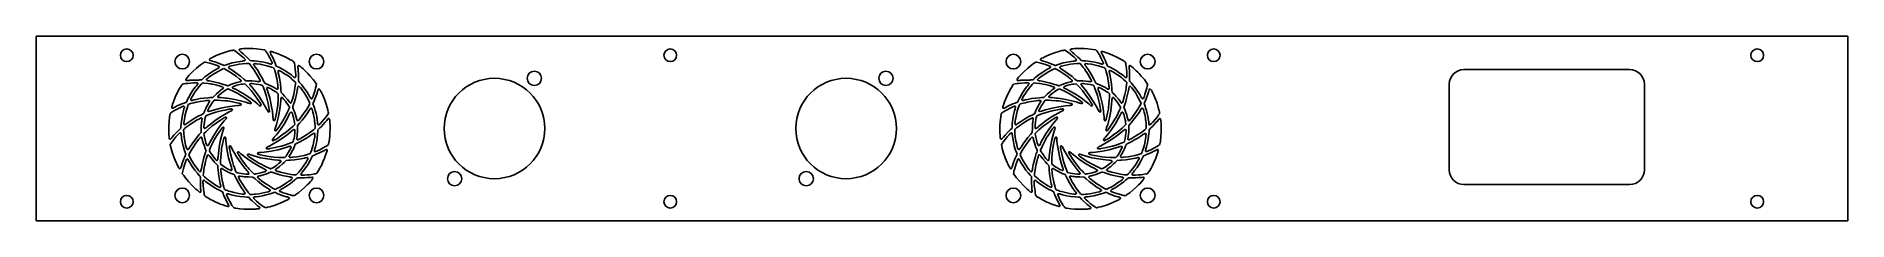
# Model space of a CAD drawing. Header units: inches. Extents: x 0 to 47.5, y -0.5 to 15.9.
# Drawn here: x 0 to 17, y 0 to 1.74 of the extents above; entities outside this region: 3.
import ezdxf

# ---------------------------------------------------------------- set-up
doc = ezdxf.new("R2010")
doc.units = ezdxf.units.IN
doc.header["$MEASUREMENT"] = 0
doc.layers.get('0').update_dxf_attribs({"lineweight": 25})

# ---------------------------------------------------------------- blocks, each defined once
blk = doc.blocks.new('NeutrikXLR')
for centre, radius in [((-0.7, 0.57), 0.4725), ((-0.326, 1.0425), 0.067), ((-1.074, 0.0975), 0.067)]:
    blk.add_circle(centre, radius)
blk = doc.blocks.new('fan')
for p, q in [((-0.317, 0.684), (-0.336, 0.674)), ((-0.28, 0.7), (-0.317, 0.684)), ((-0.243, 0.713), (-0.28, 0.7)), ((-0.205, 0.725), (-0.243, 0.713)), ((-0.186, 0.73), (-0.205, 0.725)), ((-0.174, 0.733), (-0.186, 0.73)), ((-0.159, 0.736), (-0.174, 0.733)), ((-0.152, 0.738), (-0.159, 0.736)), ((-0.151, 0.738), (-0.152, 0.738)), ((-0.148, 0.737), (-0.151, 0.738)), ((-0.14, 0.733), (-0.148, 0.737)), ((-0.128, 0.726), (-0.14, 0.733)), ((-0.114, 0.716), (-0.128, 0.726)), ((-0.091, 0.697), (-0.114, 0.716)), ((-0.095, 0.745), (-0.097, 0.741)), ((-0.097, 0.741), (-0.097, 0.738)), ((-0.097, 0.738), (-0.096, 0.737)), ((-0.096, 0.737), (-0.093, 0.733)), ((-0.094, 0.746), (-0.095, 0.745)), ((-0.089, 0.748), (-0.094, 0.746)), ((-0.093, 0.733), (-0.084, 0.726)), ((-0.06, 0.671), (-0.091, 0.697)), ((-0.081, 0.749), (-0.089, 0.748)), ((-0.084, 0.726), (-0.077, 0.719)), ((-0.069, 0.751), (-0.081, 0.749)), ((-0.077, 0.719), (-0.059, 0.704)), ((-0.056, 0.752), (-0.069, 0.751)), ((-0.059, 0.704), (-0.024, 0.672)), ((-0.039, 0.752), (-0.056, 0.752)), ((-0.02, 0.753), (-0.039, 0.752)), ((0.002, 0.753), (-0.02, 0.753)), ((0.013, 0.752), (0.002, 0.753)), ((0.033, 0.752), (0.013, 0.752)), ((0.068, 0.75), (0.033, 0.752)), ((0.114, 0.745), (0.068, 0.75)), ((0.144, 0.74), (0.114, 0.745)), ((0.146, 0.739), (0.144, 0.74)), ((0.152, 0.732), (0.146, 0.739)), ((0.161, 0.719), (0.152, 0.732)), ((0.17, 0.705), (0.161, 0.719)), ((0.177, 0.693), (0.17, 0.705)), ((0.181, 0.686), (0.177, 0.693)), ((0.192, 0.666), (0.181, 0.686)), ((0.196, 0.724), (0.195, 0.722)), ((0.195, 0.722), (0.195, 0.718)), ((0.195, 0.718), (0.197, 0.712)), ((0.198, 0.725), (0.196, 0.724)), ((0.197, 0.712), (0.202, 0.701)), ((0.202, 0.725), (0.198, 0.725)), ((0.21, 0.724), (0.202, 0.725)), ((0.202, 0.701), (0.206, 0.693)), ((0.206, 0.693), (0.211, 0.684)), ((0.22, 0.721), (0.21, 0.724)), ((0.211, 0.684), (0.222, 0.662)), ((0.228, 0.718), (0.22, 0.721)), ((0.234, 0.717), (0.228, 0.718)), ((0.256, 0.709), (0.234, 0.717)), ((0.3, 0.692), (0.256, 0.709)), ((0.341, 0.673), (0.3, 0.692)), ((-0.533, 0.533), (-0.567, 0.498)), ((-0.496, 0.567), (-0.533, 0.533)), ((-0.458, 0.599), (-0.496, 0.567)), ((-0.44, 0.613), (-0.458, 0.599)), ((-0.421, 0.626), (-0.44, 0.613)), ((-0.411, 0.624), (-0.421, 0.626)), ((-0.399, 0.621), (-0.411, 0.624)), ((-0.372, 0.615), (-0.399, 0.621)), ((-0.387, 0.509), (-0.354, 0.532)), ((-0.375, 0.651), (-0.376, 0.65)), ((-0.376, 0.65), (-0.375, 0.648)), ((-0.372, 0.655), (-0.375, 0.651)), ((-0.375, 0.648), (-0.373, 0.644)), ((-0.373, 0.644), (-0.367, 0.641)), ((-0.363, 0.661), (-0.372, 0.655)), ((-0.329, 0.602), (-0.372, 0.615)), ((-0.336, 0.513), (-0.37, 0.489)), ((-0.367, 0.641), (-0.356, 0.637)), ((-0.352, 0.666), (-0.363, 0.661)), ((-0.356, 0.637), (-0.348, 0.635)), ((-0.354, 0.532), (-0.316, 0.555)), ((-0.342, 0.672), (-0.352, 0.666)), ((-0.348, 0.635), (-0.325, 0.627)), ((-0.336, 0.674), (-0.342, 0.672)), ((-0.3, 0.535), (-0.336, 0.513)), ((-0.303, 0.592), (-0.329, 0.602)), ((-0.325, 0.627), (-0.29, 0.615)), ((-0.316, 0.555), (-0.296, 0.566)), ((-0.296, 0.59), (-0.303, 0.592)), ((-0.265, 0.553), (-0.3, 0.535)), ((-0.288, 0.586), (-0.296, 0.59)), ((-0.296, 0.566), (-0.292, 0.568)), ((-0.292, 0.568), (-0.287, 0.572)), ((-0.29, 0.615), (-0.269, 0.606)), ((-0.283, 0.583), (-0.288, 0.586)), ((-0.287, 0.572), (-0.283, 0.575)), ((-0.282, 0.58), (-0.283, 0.583)), ((-0.283, 0.575), (-0.282, 0.578)), ((-0.282, 0.578), (-0.282, 0.58)), ((-0.269, 0.606), (-0.259, 0.602)), ((-0.248, 0.561), (-0.265, 0.553)), ((-0.259, 0.602), (-0.252, 0.598)), ((-0.252, 0.598), (-0.243, 0.595)), ((-0.24, 0.565), (-0.248, 0.561)), ((-0.243, 0.595), (-0.24, 0.593)), ((-0.24, 0.593), (-0.239, 0.593)), ((-0.217, 0.552), (-0.24, 0.565)), ((-0.239, 0.593), (-0.235, 0.594)), ((-0.239, 0.593), (-0.239, 0.593)), ((-0.235, 0.594), (-0.226, 0.597)), ((-0.226, 0.597), (-0.219, 0.6)), ((-0.219, 0.6), (-0.2, 0.606)), ((-0.186, 0.534), (-0.217, 0.552)), ((-0.2, 0.606), (-0.162, 0.617)), ((-0.194, 0.579), (-0.195, 0.572)), ((-0.195, 0.572), (-0.192, 0.569)), ((-0.191, 0.582), (-0.194, 0.579)), ((-0.192, 0.569), (-0.191, 0.568)), ((-0.189, 0.583), (-0.191, 0.582)), ((-0.191, 0.568), (-0.187, 0.565)), ((-0.182, 0.586), (-0.189, 0.583)), ((-0.187, 0.565), (-0.178, 0.559)), ((-0.124, 0.492), (-0.186, 0.534)), ((-0.166, 0.59), (-0.182, 0.586)), ((-0.178, 0.559), (-0.171, 0.555)), ((-0.171, 0.555), (-0.14, 0.535)), ((-0.137, 0.597), (-0.166, 0.59)), ((-0.162, 0.617), (-0.125, 0.626)), ((-0.14, 0.535), (-0.08, 0.49)), ((-0.108, 0.604), (-0.137, 0.597)), ((-0.125, 0.626), (-0.087, 0.632)), ((-0.095, 0.606), (-0.108, 0.604)), ((-0.065, 0.609), (-0.095, 0.606)), ((-0.087, 0.632), (-0.068, 0.635)), ((-0.068, 0.635), (-0.063, 0.635)), ((-0.03, 0.612), (-0.065, 0.609)), ((-0.063, 0.635), (-0.055, 0.636)), ((-0.047, 0.658), (-0.06, 0.671)), ((-0.055, 0.636), (-0.047, 0.637)), ((-0.044, 0.655), (-0.047, 0.658)), ((-0.047, 0.637), (-0.041, 0.639)), ((-0.04, 0.651), (-0.044, 0.655)), ((-0.041, 0.639), (-0.038, 0.642)), ((-0.038, 0.646), (-0.04, 0.651)), ((-0.038, 0.644), (-0.038, 0.646)), ((-0.038, 0.642), (-0.038, 0.644)), ((-0.019, 0.613), (-0.03, 0.612)), ((-0.024, 0.672), (-0.008, 0.656)), ((-0.01, 0.613), (-0.019, 0.613)), ((-0.005, 0.613), (-0.01, 0.613)), ((-0.008, 0.656), (0.007, 0.639)), ((-0.004, 0.612), (-0.005, 0.613)), ((-0.003, 0.612), (-0.004, 0.612)), ((0, 0.608), (-0.003, 0.612)), ((0.007, 0.6), (0, 0.608)), ((0.007, 0.639), (0.022, 0.638)), ((0.026, 0.575), (0.007, 0.6)), ((0.022, 0.638), (0.047, 0.636)), ((0.039, 0.559), (0.026, 0.575)), ((0.045, 0.549), (0.039, 0.559)), ((0.041, 0.607), (0.04, 0.605)), ((0.04, 0.605), (0.04, 0.603)), ((0.04, 0.603), (0.043, 0.596)), ((0.044, 0.61), (0.041, 0.607)), ((0.043, 0.596), (0.047, 0.59)), ((0.051, 0.611), (0.044, 0.61)), ((0.059, 0.528), (0.045, 0.549)), ((0.047, 0.636), (0.093, 0.631)), ((0.047, 0.59), (0.052, 0.583)), ((0.062, 0.61), (0.051, 0.611)), ((0.052, 0.583), (0.055, 0.579)), ((0.055, 0.579), (0.075, 0.551)), ((0.08, 0.493), (0.059, 0.528)), ((0.069, 0.609), (0.062, 0.61)), ((0.102, 0.605), (0.069, 0.609)), ((0.075, 0.551), (0.103, 0.504)), ((0.093, 0.631), (0.135, 0.624)), ((0.165, 0.59), (0.102, 0.605)), ((0.135, 0.624), (0.173, 0.615)), ((0.197, 0.581), (0.165, 0.59)), ((0.173, 0.615), (0.191, 0.609)), ((0.191, 0.609), (0.196, 0.608)), ((0.207, 0.633), (0.192, 0.666)), ((0.196, 0.608), (0.203, 0.606)), ((0.207, 0.578), (0.197, 0.581)), ((0.203, 0.606), (0.209, 0.606)), ((0.213, 0.62), (0.207, 0.633)), ((0.22, 0.573), (0.207, 0.578)), ((0.209, 0.606), (0.212, 0.608)), ((0.212, 0.608), (0.214, 0.611)), ((0.214, 0.615), (0.213, 0.62)), ((0.215, 0.614), (0.214, 0.615)), ((0.214, 0.611), (0.215, 0.614)), ((0.228, 0.569), (0.22, 0.573)), ((0.222, 0.662), (0.233, 0.638)), ((0.232, 0.566), (0.228, 0.569)), ((0.233, 0.565), (0.232, 0.566)), ((0.233, 0.638), (0.242, 0.616)), ((0.234, 0.563), (0.233, 0.565)), ((0.235, 0.558), (0.234, 0.563)), ((0.239, 0.545), (0.235, 0.558)), ((0.245, 0.524), (0.239, 0.545)), ((0.242, 0.616), (0.246, 0.605)), ((0.251, 0.502), (0.245, 0.524)), ((0.246, 0.605), (0.253, 0.588)), ((0.253, 0.588), (0.283, 0.573)), ((0.272, 0.545), (0.27, 0.542)), ((0.27, 0.542), (0.27, 0.535)), ((0.27, 0.535), (0.271, 0.526)), ((0.271, 0.526), (0.273, 0.518)), ((0.273, 0.546), (0.272, 0.545)), ((0.275, 0.546), (0.273, 0.546)), ((0.273, 0.518), (0.274, 0.513)), ((0.274, 0.513), (0.282, 0.476)), ((0.278, 0.546), (0.275, 0.546)), ((0.283, 0.544), (0.278, 0.546)), ((0.283, 0.573), (0.3, 0.564)), ((0.292, 0.54), (0.283, 0.544)), ((0.298, 0.536), (0.292, 0.54)), ((0.309, 0.53), (0.298, 0.536)), ((0.3, 0.564), (0.333, 0.545)), ((0.331, 0.516), (0.309, 0.53)), ((0.354, 0.501), (0.331, 0.516)), ((0.333, 0.545), (0.364, 0.525)), ((0.381, 0.651), (0.341, 0.673)), ((0.364, 0.525), (0.394, 0.504)), ((0.401, 0.639), (0.381, 0.651)), ((0.409, 0.634), (0.401, 0.639)), ((0.417, 0.628), (0.409, 0.634)), ((0.421, 0.625), (0.417, 0.628)), ((0.422, 0.622), (0.421, 0.625)), ((0.421, 0.625), (0.421, 0.625)), ((0.424, 0.613), (0.422, 0.622)), ((0.426, 0.601), (0.424, 0.613)), ((0.428, 0.586), (0.426, 0.601)), ((0.431, 0.561), (0.428, 0.586)), ((0.434, 0.527), (0.431, 0.561)), ((0.435, 0.512), (0.434, 0.527)), ((0.436, 0.504), (0.435, 0.512)), ((0.457, 0.59), (0.456, 0.584)), ((0.456, 0.584), (0.456, 0.572)), ((0.456, 0.572), (0.457, 0.563)), ((0.46, 0.593), (0.457, 0.59)), ((0.457, 0.563), (0.458, 0.557)), ((0.458, 0.557), (0.459, 0.542)), ((0.459, 0.542), (0.46, 0.514)), ((0.463, 0.593), (0.46, 0.593)), ((0.46, 0.514), (0.461, 0.493)), ((0.464, 0.593), (0.463, 0.593)), ((0.469, 0.591), (0.464, 0.593)), ((0.475, 0.586), (0.469, 0.591)), ((0.483, 0.58), (0.475, 0.586)), ((0.493, 0.571), (0.483, 0.58)), ((0.504, 0.561), (0.493, 0.571)), ((0.523, 0.543), (0.504, 0.561)), ((0.537, 0.529), (0.523, 0.543)), ((0.549, 0.517), (0.537, 0.529)), ((0.57, 0.494), (0.549, 0.517)), ((-0.654, 0.377), (-0.676, 0.337)), ((-0.642, 0.397), (-0.654, 0.377)), ((-0.638, 0.404), (-0.642, 0.397)), ((-0.632, 0.413), (-0.638, 0.404)), ((-0.629, 0.416), (-0.632, 0.413)), ((-0.628, 0.417), (-0.629, 0.416)), ((-0.625, 0.418), (-0.628, 0.417)), ((-0.614, 0.42), (-0.625, 0.418)), ((-0.599, 0.423), (-0.614, 0.42)), ((-0.581, 0.425), (-0.599, 0.423)), ((-0.594, 0.465), (-0.597, 0.458)), ((-0.597, 0.458), (-0.596, 0.454)), ((-0.596, 0.454), (-0.594, 0.452)), ((-0.587, 0.475), (-0.594, 0.465)), ((-0.594, 0.452), (-0.592, 0.451)), ((-0.592, 0.451), (-0.586, 0.451)), ((-0.581, 0.482), (-0.587, 0.475)), ((-0.586, 0.451), (-0.578, 0.452)), ((-0.567, 0.498), (-0.581, 0.482)), ((-0.551, 0.428), (-0.581, 0.425)), ((-0.578, 0.452), (-0.571, 0.452)), ((-0.571, 0.452), (-0.566, 0.453)), ((-0.566, 0.453), (-0.56, 0.454)), ((-0.56, 0.454), (-0.545, 0.455)), ((-0.523, 0.431), (-0.551, 0.428)), ((-0.549, 0.329), (-0.529, 0.36)), ((-0.545, 0.455), (-0.517, 0.456)), ((-0.529, 0.36), (-0.508, 0.389)), ((-0.507, 0.431), (-0.523, 0.431)), ((-0.505, 0.35), (-0.52, 0.327)), ((-0.517, 0.456), (-0.496, 0.456)), ((-0.508, 0.389), (-0.496, 0.403)), ((-0.501, 0.432), (-0.507, 0.431)), ((-0.489, 0.371), (-0.505, 0.35)), ((-0.496, 0.431), (-0.501, 0.432)), ((-0.496, 0.456), (-0.488, 0.456)), ((-0.489, 0.43), (-0.496, 0.431)), ((-0.496, 0.403), (-0.491, 0.41)), ((-0.491, 0.41), (-0.485, 0.418)), ((-0.485, 0.428), (-0.489, 0.43)), ((-0.482, 0.381), (-0.489, 0.371)), ((-0.488, 0.456), (-0.475, 0.456)), ((-0.483, 0.425), (-0.485, 0.428)), ((-0.485, 0.418), (-0.483, 0.422)), ((-0.483, 0.423), (-0.483, 0.425)), ((-0.483, 0.422), (-0.483, 0.423)), ((-0.47, 0.396), (-0.482, 0.381)), ((-0.475, 0.456), (-0.466, 0.457)), ((-0.451, 0.417), (-0.47, 0.396)), ((-0.466, 0.457), (-0.458, 0.457)), ((-0.458, 0.457), (-0.451, 0.458)), ((-0.451, 0.458), (-0.446, 0.459)), ((-0.443, 0.425), (-0.451, 0.417)), ((-0.446, 0.459), (-0.445, 0.46)), ((-0.445, 0.46), (-0.442, 0.462)), ((-0.44, 0.428), (-0.443, 0.425)), ((-0.442, 0.462), (-0.435, 0.469)), ((-0.439, 0.429), (-0.44, 0.428)), ((-0.44, 0.428), (-0.44, 0.428)), ((-0.434, 0.429), (-0.439, 0.429)), ((-0.435, 0.469), (-0.431, 0.473)), ((-0.421, 0.427), (-0.434, 0.429)), ((-0.431, 0.473), (-0.417, 0.485)), ((-0.386, 0.423), (-0.421, 0.427)), ((-0.417, 0.485), (-0.387, 0.509)), ((-0.401, 0.464), (-0.403, 0.461)), ((-0.403, 0.461), (-0.403, 0.46)), ((-0.403, 0.46), (-0.403, 0.457)), ((-0.403, 0.457), (-0.4, 0.454)), ((-0.397, 0.468), (-0.401, 0.464)), ((-0.4, 0.454), (-0.395, 0.451)), ((-0.39, 0.474), (-0.397, 0.468)), ((-0.395, 0.451), (-0.385, 0.449)), ((-0.386, 0.477), (-0.39, 0.474)), ((-0.37, 0.489), (-0.386, 0.477)), ((-0.363, 0.42), (-0.386, 0.423)), ((-0.385, 0.449), (-0.378, 0.448)), ((-0.378, 0.448), (-0.36, 0.445)), ((-0.352, 0.418), (-0.363, 0.42)), ((-0.36, 0.445), (-0.321, 0.437)), ((-0.329, 0.413), (-0.352, 0.418)), ((-0.305, 0.407), (-0.329, 0.413)), ((-0.321, 0.437), (-0.281, 0.427)), ((-0.309, 0.327), (-0.283, 0.349)), ((-0.283, 0.401), (-0.305, 0.407)), ((-0.274, 0.398), (-0.283, 0.401)), ((-0.283, 0.349), (-0.266, 0.363)), ((-0.281, 0.427), (-0.244, 0.415)), ((-0.266, 0.396), (-0.274, 0.398)), ((-0.256, 0.393), (-0.266, 0.396)), ((-0.266, 0.363), (-0.258, 0.369)), ((-0.242, 0.348), (-0.266, 0.33)), ((-0.258, 0.369), (-0.253, 0.372)), ((-0.252, 0.392), (-0.256, 0.393)), ((-0.253, 0.372), (-0.245, 0.378)), ((-0.251, 0.391), (-0.252, 0.392)), ((-0.248, 0.389), (-0.251, 0.391)), ((-0.244, 0.383), (-0.248, 0.389)), ((-0.245, 0.378), (-0.244, 0.38)), ((-0.244, 0.415), (-0.228, 0.41)), ((-0.244, 0.38), (-0.244, 0.383)), ((-0.226, 0.359), (-0.242, 0.348)), ((-0.228, 0.41), (-0.22, 0.407)), ((-0.213, 0.367), (-0.226, 0.359)), ((-0.22, 0.407), (-0.211, 0.404)), ((-0.204, 0.371), (-0.213, 0.367)), ((-0.211, 0.404), (-0.206, 0.403)), ((-0.206, 0.403), (-0.205, 0.403)), ((-0.205, 0.403), (-0.202, 0.403)), ((-0.201, 0.372), (-0.204, 0.371)), ((-0.202, 0.403), (-0.194, 0.405)), ((-0.199, 0.372), (-0.201, 0.372)), ((-0.191, 0.369), (-0.199, 0.372)), ((-0.194, 0.405), (-0.19, 0.407)), ((-0.179, 0.364), (-0.191, 0.369)), ((-0.19, 0.407), (-0.18, 0.412)), ((-0.18, 0.412), (-0.157, 0.421)), ((-0.164, 0.357), (-0.179, 0.364)), ((-0.138, 0.344), (-0.164, 0.357)), ((-0.157, 0.392), (-0.158, 0.389)), ((-0.158, 0.389), (-0.157, 0.385)), ((-0.157, 0.421), (-0.119, 0.433)), ((-0.155, 0.393), (-0.157, 0.392)), ((-0.157, 0.385), (-0.157, 0.384)), ((-0.157, 0.384), (-0.154, 0.381)), ((-0.15, 0.396), (-0.155, 0.393)), ((-0.154, 0.381), (-0.148, 0.378)), ((-0.14, 0.4), (-0.15, 0.396)), ((-0.148, 0.378), (-0.138, 0.372)), ((-0.128, 0.404), (-0.14, 0.4)), ((-0.138, 0.372), (-0.131, 0.369)), ((-0.103, 0.326), (-0.138, 0.344)), ((-0.131, 0.369), (-0.103, 0.354)), ((-0.106, 0.41), (-0.128, 0.404)), ((-0.095, 0.469), (-0.124, 0.492)), ((-0.119, 0.433), (-0.094, 0.439)), ((-0.076, 0.417), (-0.106, 0.41)), ((-0.103, 0.354), (-0.048, 0.323)), ((-0.091, 0.466), (-0.095, 0.469)), ((-0.094, 0.439), (-0.089, 0.44)), ((-0.084, 0.459), (-0.091, 0.466)), ((-0.089, 0.44), (-0.083, 0.442)), ((-0.079, 0.454), (-0.084, 0.459)), ((-0.083, 0.442), (-0.079, 0.444)), ((-0.08, 0.49), (-0.053, 0.466)), ((-0.077, 0.45), (-0.079, 0.454)), ((-0.079, 0.444), (-0.077, 0.447)), ((-0.077, 0.447), (-0.077, 0.45)), ((-0.062, 0.419), (-0.076, 0.417)), ((-0.042, 0.422), (-0.062, 0.419)), ((-0.053, 0.466), (-0.033, 0.449)), ((-0.026, 0.406), (-0.042, 0.422)), ((-0.033, 0.449), (-0.001, 0.449)), ((-0.011, 0.39), (-0.026, 0.406)), ((0.017, 0.358), (-0.011, 0.39)), ((-0.001, 0.449), (0.022, 0.448)), ((0.006, 0.421), (0.004, 0.419)), ((0.004, 0.419), (0.004, 0.415)), ((0.004, 0.415), (0.006, 0.41)), ((0.01, 0.422), (0.006, 0.421)), ((0.006, 0.41), (0.011, 0.404)), ((0.017, 0.423), (0.01, 0.422)), ((0.011, 0.404), (0.018, 0.395)), ((0.021, 0.423), (0.017, 0.423)), ((0.054, 0.309), (0.017, 0.358)), ((0.018, 0.395), (0.022, 0.391)), ((0.027, 0.423), (0.021, 0.423)), ((0.022, 0.448), (0.053, 0.446)), ((0.022, 0.391), (0.043, 0.366)), ((0.041, 0.422), (0.027, 0.423)), ((0.065, 0.419), (0.041, 0.422)), ((0.043, 0.366), (0.082, 0.315)), ((0.053, 0.446), (0.072, 0.443)), ((0.089, 0.414), (0.065, 0.419)), ((0.072, 0.443), (0.08, 0.442)), ((0.092, 0.471), (0.08, 0.493)), ((0.08, 0.442), (0.085, 0.441)), ((0.085, 0.441), (0.093, 0.44)), ((0.104, 0.411), (0.089, 0.414)), ((0.096, 0.465), (0.092, 0.471)), ((0.093, 0.44), (0.099, 0.441)), ((0.101, 0.455), (0.096, 0.465)), ((0.099, 0.441), (0.102, 0.443)), ((0.103, 0.449), (0.101, 0.455)), ((0.102, 0.443), (0.103, 0.444)), ((0.103, 0.504), (0.122, 0.47)), ((0.103, 0.446), (0.103, 0.449)), ((0.103, 0.444), (0.103, 0.446)), ((0.115, 0.408), (0.104, 0.411)), ((0.123, 0.405), (0.115, 0.408)), ((0.122, 0.47), (0.131, 0.451)), ((0.124, 0.404), (0.123, 0.405)), ((0.125, 0.403), (0.124, 0.404)), ((0.127, 0.398), (0.125, 0.403)), ((0.132, 0.386), (0.127, 0.398)), ((0.131, 0.451), (0.144, 0.426)), ((0.144, 0.352), (0.132, 0.386)), ((0.144, 0.426), (0.163, 0.419)), ((0.152, 0.329), (0.144, 0.352)), ((0.163, 0.419), (0.172, 0.415)), ((0.164, 0.383), (0.163, 0.381)), ((0.163, 0.381), (0.164, 0.374)), ((0.167, 0.386), (0.164, 0.383)), ((0.164, 0.374), (0.167, 0.364)), ((0.171, 0.387), (0.167, 0.386)), ((0.167, 0.364), (0.17, 0.357)), ((0.17, 0.357), (0.177, 0.336)), ((0.173, 0.387), (0.171, 0.387)), ((0.172, 0.415), (0.193, 0.406)), ((0.18, 0.384), (0.173, 0.387)), ((0.189, 0.38), (0.18, 0.384)), ((0.201, 0.373), (0.189, 0.38)), ((0.193, 0.406), (0.213, 0.396)), ((0.221, 0.362), (0.201, 0.373)), ((0.213, 0.396), (0.233, 0.385)), ((0.247, 0.345), (0.221, 0.362)), ((0.233, 0.385), (0.241, 0.38)), ((0.241, 0.38), (0.247, 0.376)), ((0.247, 0.376), (0.256, 0.371)), ((0.258, 0.338), (0.247, 0.345)), ((0.253, 0.493), (0.251, 0.502)), ((0.257, 0.472), (0.253, 0.493)), ((0.256, 0.371), (0.261, 0.369)), ((0.264, 0.429), (0.257, 0.472)), ((0.261, 0.369), (0.265, 0.37)), ((0.267, 0.407), (0.264, 0.429)), ((0.265, 0.37), (0.266, 0.371)), ((0.266, 0.371), (0.268, 0.373)), ((0.267, 0.402), (0.267, 0.407)), ((0.268, 0.393), (0.267, 0.402)), ((0.269, 0.384), (0.268, 0.393)), ((0.268, 0.373), (0.269, 0.376)), ((0.269, 0.376), (0.269, 0.384)), ((0.282, 0.476), (0.291, 0.419)), ((0.291, 0.419), (0.294, 0.381)), ((0.294, 0.381), (0.295, 0.363)), ((0.295, 0.363), (0.297, 0.34)), ((0.297, 0.34), (0.315, 0.322)), ((0.376, 0.486), (0.354, 0.501)), ((0.385, 0.479), (0.376, 0.486)), ((0.4, 0.466), (0.385, 0.479)), ((0.394, 0.504), (0.408, 0.493)), ((0.422, 0.447), (0.4, 0.466)), ((0.408, 0.493), (0.414, 0.487)), ((0.414, 0.487), (0.423, 0.481)), ((0.416, 0.321), (0.424, 0.359)), ((0.429, 0.44), (0.422, 0.447)), ((0.423, 0.481), (0.426, 0.479)), ((0.424, 0.359), (0.428, 0.383)), ((0.426, 0.479), (0.427, 0.479)), ((0.427, 0.479), (0.43, 0.48)), ((0.428, 0.383), (0.432, 0.418)), ((0.432, 0.437), (0.429, 0.44)), ((0.43, 0.48), (0.433, 0.483)), ((0.433, 0.436), (0.432, 0.437)), ((0.432, 0.418), (0.433, 0.43)), ((0.433, 0.483), (0.435, 0.485)), ((0.433, 0.435), (0.433, 0.436)), ((0.433, 0.43), (0.433, 0.435)), ((0.435, 0.485), (0.436, 0.493)), ((0.436, 0.493), (0.436, 0.504)), ((0.449, 0.357), (0.442, 0.32)), ((0.452, 0.374), (0.449, 0.357)), ((0.453, 0.381), (0.452, 0.374)), ((0.455, 0.391), (0.453, 0.381)), ((0.458, 0.397), (0.455, 0.391)), ((0.462, 0.399), (0.458, 0.397)), ((0.461, 0.493), (0.461, 0.483)), ((0.461, 0.483), (0.461, 0.466)), ((0.461, 0.466), (0.461, 0.454)), ((0.461, 0.454), (0.461, 0.446)), ((0.461, 0.446), (0.461, 0.445)), ((0.461, 0.445), (0.462, 0.445)), ((0.462, 0.445), (0.464, 0.442)), ((0.464, 0.399), (0.462, 0.399)), ((0.464, 0.442), (0.469, 0.435)), ((0.465, 0.399), (0.464, 0.399)), ((0.468, 0.397), (0.465, 0.399)), ((0.472, 0.393), (0.468, 0.397)), ((0.469, 0.435), (0.474, 0.43)), ((0.478, 0.387), (0.472, 0.393)), ((0.474, 0.43), (0.488, 0.415)), ((0.482, 0.382), (0.478, 0.387)), ((0.494, 0.366), (0.482, 0.382)), ((0.488, 0.415), (0.512, 0.384)), ((0.518, 0.332), (0.494, 0.366)), ((0.512, 0.384), (0.535, 0.352)), ((0.535, 0.352), (0.556, 0.319)), ((0.599, 0.46), (0.57, 0.494)), ((0.617, 0.436), (0.599, 0.46)), ((0.605, 0.322), (0.614, 0.351)), ((0.614, 0.351), (0.622, 0.381)), ((0.63, 0.417), (0.617, 0.436)), ((0.622, 0.381), (0.626, 0.399)), ((0.626, 0.399), (0.628, 0.407)), ((0.628, 0.407), (0.63, 0.417)), ((0.639, 0.345), (0.633, 0.324)), ((0.641, 0.352), (0.639, 0.345)), ((0.645, 0.363), (0.641, 0.352)), ((0.648, 0.369), (0.645, 0.363)), ((0.652, 0.372), (0.648, 0.369)), ((0.654, 0.372), (0.652, 0.372)), ((0.655, 0.372), (0.654, 0.372)), ((0.659, 0.368), (0.655, 0.372)), ((0.665, 0.36), (0.659, 0.368)), ((0.671, 0.348), (0.665, 0.36)), ((0.676, 0.338), (0.671, 0.348)), ((-0.728, 0.206), (-0.729, 0.198)), ((-0.729, 0.198), (-0.728, 0.193)), ((-0.725, 0.215), (-0.728, 0.206)), ((-0.728, 0.193), (-0.727, 0.192)), ((-0.727, 0.192), (-0.726, 0.191)), ((-0.726, 0.191), (-0.722, 0.19)), ((-0.722, 0.224), (-0.725, 0.215)), ((-0.72, 0.229), (-0.722, 0.224)), ((-0.722, 0.19), (-0.715, 0.192)), ((-0.712, 0.252), (-0.72, 0.229)), ((-0.715, 0.192), (-0.705, 0.197)), ((-0.695, 0.295), (-0.712, 0.252)), ((-0.705, 0.197), (-0.698, 0.201)), ((-0.66, 0.192), (-0.702, 0.169)), ((-0.698, 0.201), (-0.677, 0.212)), ((-0.676, 0.337), (-0.695, 0.295)), ((-0.677, 0.212), (-0.634, 0.232)), ((-0.641, 0.201), (-0.66, 0.192)), ((-0.635, 0.204), (-0.641, 0.201)), ((-0.626, 0.207), (-0.635, 0.204)), ((-0.634, 0.232), (-0.613, 0.24)), ((-0.619, 0.209), (-0.626, 0.207)), ((-0.614, 0.21), (-0.619, 0.209)), ((-0.619, 0.166), (-0.614, 0.185)), ((-0.611, 0.208), (-0.614, 0.21)), ((-0.614, 0.185), (-0.612, 0.19)), ((-0.613, 0.24), (-0.591, 0.248)), ((-0.612, 0.19), (-0.61, 0.198)), ((-0.61, 0.204), (-0.611, 0.208)), ((-0.61, 0.198), (-0.61, 0.204)), ((-0.584, 0.193), (-0.594, 0.162)), ((-0.591, 0.248), (-0.576, 0.278)), ((-0.581, 0.202), (-0.584, 0.193)), ((-0.576, 0.216), (-0.581, 0.202)), ((-0.576, 0.278), (-0.568, 0.296)), ((-0.573, 0.224), (-0.576, 0.216)), ((-0.57, 0.228), (-0.573, 0.224)), ((-0.568, 0.229), (-0.57, 0.228)), ((-0.568, 0.296), (-0.549, 0.329)), ((-0.567, 0.229), (-0.568, 0.229)), ((-0.562, 0.231), (-0.567, 0.229)), ((-0.551, 0.235), (-0.562, 0.231)), ((-0.52, 0.243), (-0.551, 0.235)), ((-0.548, 0.279), (-0.55, 0.274)), ((-0.55, 0.274), (-0.55, 0.27)), ((-0.55, 0.27), (-0.549, 0.269)), ((-0.549, 0.269), (-0.548, 0.267)), ((-0.543, 0.288), (-0.548, 0.279)), ((-0.548, 0.267), (-0.545, 0.265)), ((-0.545, 0.265), (-0.538, 0.265)), ((-0.54, 0.294), (-0.543, 0.288)), ((-0.534, 0.304), (-0.54, 0.294)), ((-0.538, 0.265), (-0.529, 0.267)), ((-0.52, 0.327), (-0.534, 0.304)), ((-0.529, 0.267), (-0.521, 0.269)), ((-0.521, 0.269), (-0.516, 0.27)), ((-0.499, 0.248), (-0.52, 0.243)), ((-0.516, 0.27), (-0.498, 0.274)), ((-0.463, 0.255), (-0.499, 0.248)), ((-0.498, 0.274), (-0.461, 0.281)), ((-0.416, 0.262), (-0.463, 0.255)), ((-0.461, 0.281), (-0.423, 0.286)), ((-0.423, 0.286), (-0.385, 0.29)), ((-0.419, 0.168), (-0.409, 0.188)), ((-0.401, 0.263), (-0.416, 0.262)), ((-0.409, 0.188), (-0.399, 0.21)), ((-0.388, 0.264), (-0.401, 0.263)), ((-0.399, 0.21), (-0.388, 0.229)), ((-0.388, 0.175), (-0.391, 0.168)), ((-0.38, 0.264), (-0.388, 0.264)), ((-0.388, 0.229), (-0.383, 0.238)), ((-0.383, 0.185), (-0.388, 0.175)), ((-0.385, 0.29), (-0.367, 0.291)), ((-0.383, 0.238), (-0.379, 0.244)), ((-0.377, 0.197), (-0.383, 0.185)), ((-0.377, 0.264), (-0.38, 0.264)), ((-0.379, 0.244), (-0.374, 0.254)), ((-0.375, 0.263), (-0.377, 0.264)), ((-0.366, 0.217), (-0.377, 0.197)), ((-0.373, 0.259), (-0.375, 0.263)), ((-0.374, 0.254), (-0.373, 0.259)), ((-0.367, 0.291), (-0.344, 0.292)), ((-0.349, 0.242), (-0.366, 0.217)), ((-0.358, 0.166), (-0.328, 0.176)), ((-0.341, 0.253), (-0.349, 0.242)), ((-0.344, 0.292), (-0.325, 0.311)), ((-0.331, 0.267), (-0.341, 0.253)), ((-0.306, 0.266), (-0.331, 0.267)), ((-0.328, 0.176), (-0.267, 0.192)), ((-0.325, 0.311), (-0.309, 0.327)), ((-0.296, 0.266), (-0.306, 0.266)), ((-0.294, 0.306), (-0.296, 0.304)), ((-0.296, 0.304), (-0.296, 0.3)), ((-0.296, 0.3), (-0.292, 0.293)), ((-0.271, 0.265), (-0.296, 0.266)), ((-0.286, 0.314), (-0.294, 0.306)), ((-0.292, 0.293), (-0.288, 0.292)), ((-0.288, 0.292), (-0.286, 0.292)), ((-0.266, 0.33), (-0.286, 0.314)), ((-0.286, 0.292), (-0.28, 0.292)), ((-0.28, 0.292), (-0.267, 0.291)), ((-0.23, 0.262), (-0.271, 0.265)), ((-0.267, 0.291), (-0.246, 0.289)), ((-0.267, 0.192), (-0.204, 0.205)), ((-0.216, 0.177), (-0.265, 0.167)), ((-0.246, 0.289), (-0.225, 0.287)), ((-0.203, 0.259), (-0.23, 0.262)), ((-0.225, 0.287), (-0.216, 0.286)), ((-0.216, 0.286), (-0.19, 0.283)), ((-0.191, 0.181), (-0.216, 0.177)), ((-0.204, 0.205), (-0.14, 0.214)), ((-0.185, 0.256), (-0.203, 0.259)), ((-0.187, 0.182), (-0.191, 0.181)), ((-0.19, 0.283), (-0.137, 0.273)), ((-0.179, 0.183), (-0.187, 0.182)), ((-0.145, 0.249), (-0.185, 0.256)), ((-0.17, 0.184), (-0.179, 0.183)), ((-0.174, 0.164), (-0.164, 0.17)), ((-0.163, 0.184), (-0.17, 0.184)), ((-0.164, 0.17), (-0.159, 0.175)), ((-0.16, 0.183), (-0.163, 0.184)), ((-0.16, 0.181), (-0.16, 0.183)), ((-0.158, 0.179), (-0.16, 0.181)), ((-0.159, 0.175), (-0.158, 0.179)), ((-0.116, 0.243), (-0.145, 0.249)), ((-0.14, 0.214), (-0.108, 0.217)), ((-0.137, 0.273), (-0.083, 0.261)), ((-0.1, 0.239), (-0.116, 0.243)), ((-0.108, 0.217), (-0.098, 0.218)), ((-0.088, 0.317), (-0.103, 0.326)), ((-0.088, 0.236), (-0.1, 0.239)), ((-0.098, 0.218), (-0.087, 0.219)), ((-0.053, 0.296), (-0.088, 0.317)), ((-0.08, 0.233), (-0.088, 0.236)), ((-0.087, 0.219), (-0.082, 0.22)), ((-0.083, 0.261), (-0.033, 0.248)), ((-0.082, 0.22), (-0.081, 0.22)), ((-0.081, 0.22), (-0.078, 0.222)), ((-0.078, 0.232), (-0.08, 0.233)), ((-0.077, 0.229), (-0.078, 0.232)), ((-0.078, 0.222), (-0.077, 0.229)), ((-0.011, 0.268), (-0.053, 0.296)), ((-0.048, 0.323), (0.005, 0.288)), ((-0.033, 0.248), (-0.011, 0.24)), ((0.002, 0.258), (-0.011, 0.268)), ((-0.011, 0.24), (-0.004, 0.238)), ((-0.004, 0.238), (0.006, 0.235)), ((0.012, 0.251), (0.002, 0.258)), ((0.005, 0.288), (0.054, 0.251)), ((0.006, 0.235), (0.013, 0.235)), ((0.017, 0.246), (0.012, 0.251)), ((0.013, 0.235), (0.016, 0.236)), ((0.016, 0.236), (0.017, 0.238)), ((0.018, 0.244), (0.017, 0.246)), ((0.017, 0.238), (0.018, 0.241)), ((0.018, 0.241), (0.018, 0.244)), ((0.078, 0.276), (0.054, 0.309)), ((0.054, 0.251), (0.077, 0.232)), ((0.077, 0.232), (0.084, 0.225)), ((0.083, 0.268), (0.078, 0.276)), ((0.082, 0.315), (0.117, 0.262)), ((0.091, 0.255), (0.083, 0.268)), ((0.084, 0.225), (0.093, 0.218)), ((0.098, 0.244), (0.091, 0.255)), ((0.093, 0.218), (0.098, 0.214)), ((0.104, 0.235), (0.098, 0.244)), ((0.098, 0.214), (0.099, 0.213)), ((0.099, 0.213), (0.102, 0.212)), ((0.102, 0.212), (0.109, 0.213)), ((0.109, 0.226), (0.104, 0.235)), ((0.111, 0.218), (0.109, 0.226)), ((0.109, 0.213), (0.111, 0.216)), ((0.111, 0.216), (0.111, 0.218)), ((0.117, 0.262), (0.149, 0.208)), ((0.149, 0.208), (0.163, 0.18)), ((0.158, 0.311), (0.152, 0.329)), ((0.168, 0.274), (0.158, 0.311)), ((0.163, 0.18), (0.166, 0.176)), ((0.166, 0.176), (0.17, 0.168)), ((0.177, 0.235), (0.168, 0.274)), ((0.177, 0.336), (0.191, 0.288)), ((0.184, 0.198), (0.177, 0.235)), ((0.187, 0.18), (0.184, 0.198)), ((0.188, 0.173), (0.187, 0.18)), ((0.189, 0.164), (0.188, 0.173)), ((0.191, 0.288), (0.202, 0.238)), ((0.202, 0.238), (0.212, 0.187)), ((0.212, 0.187), (0.216, 0.162)), ((0.254, 0.143), (0.261, 0.182)), ((0.271, 0.328), (0.258, 0.338)), ((0.261, 0.182), (0.263, 0.198)), ((0.263, 0.198), (0.266, 0.225)), ((0.266, 0.225), (0.269, 0.266)), ((0.269, 0.266), (0.271, 0.292)), ((0.271, 0.303), (0.271, 0.328)), ((0.271, 0.292), (0.271, 0.303)), ((0.292, 0.229), (0.283, 0.164)), ((0.295, 0.261), (0.292, 0.229)), ((0.296, 0.28), (0.295, 0.269)), ((0.295, 0.269), (0.295, 0.261)), ((0.297, 0.286), (0.296, 0.28)), ((0.299, 0.29), (0.297, 0.286)), ((0.3, 0.291), (0.299, 0.29)), ((0.303, 0.293), (0.3, 0.291)), ((0.305, 0.294), (0.303, 0.293)), ((0.306, 0.293), (0.305, 0.294)), ((0.309, 0.292), (0.306, 0.293)), ((0.315, 0.286), (0.309, 0.292)), ((0.315, 0.322), (0.331, 0.306)), ((0.325, 0.274), (0.315, 0.286)), ((0.338, 0.258), (0.325, 0.274)), ((0.331, 0.306), (0.359, 0.272)), ((0.35, 0.241), (0.338, 0.258)), ((0.361, 0.225), (0.35, 0.241)), ((0.359, 0.272), (0.371, 0.256)), ((0.37, 0.211), (0.361, 0.225)), ((0.361, 0.162), (0.368, 0.176)), ((0.368, 0.176), (0.373, 0.188)), ((0.376, 0.201), (0.37, 0.211)), ((0.371, 0.256), (0.374, 0.252)), ((0.373, 0.188), (0.376, 0.196)), ((0.374, 0.252), (0.379, 0.246)), ((0.376, 0.198), (0.376, 0.201)), ((0.376, 0.196), (0.376, 0.198)), ((0.379, 0.246), (0.383, 0.241)), ((0.383, 0.241), (0.386, 0.24)), ((0.386, 0.24), (0.387, 0.239)), ((0.387, 0.239), (0.389, 0.24)), ((0.389, 0.24), (0.391, 0.242)), ((0.391, 0.242), (0.393, 0.244)), ((0.393, 0.244), (0.396, 0.251)), ((0.396, 0.251), (0.4, 0.262)), ((0.4, 0.262), (0.404, 0.276)), ((0.404, 0.276), (0.416, 0.321)), ((0.408, 0.206), (0.407, 0.201)), ((0.407, 0.201), (0.407, 0.2)), ((0.407, 0.2), (0.407, 0.199)), ((0.407, 0.199), (0.408, 0.195)), ((0.412, 0.216), (0.408, 0.206)), ((0.408, 0.195), (0.412, 0.186)), ((0.415, 0.225), (0.412, 0.216)), ((0.412, 0.186), (0.415, 0.179)), ((0.421, 0.243), (0.415, 0.225)), ((0.415, 0.179), (0.418, 0.17)), ((0.418, 0.17), (0.426, 0.15)), ((0.432, 0.281), (0.421, 0.243)), ((0.442, 0.32), (0.432, 0.281)), ((0.496, 0.121), (0.538, 0.182)), ((0.539, 0.296), (0.518, 0.332)), ((0.538, 0.182), (0.557, 0.214)), ((0.558, 0.261), (0.539, 0.296)), ((0.556, 0.319), (0.565, 0.302)), ((0.557, 0.214), (0.569, 0.236)), ((0.565, 0.245), (0.558, 0.261)), ((0.564, 0.175), (0.559, 0.167)), ((0.57, 0.184), (0.564, 0.175)), ((0.565, 0.302), (0.57, 0.294)), ((0.569, 0.236), (0.565, 0.245)), ((0.57, 0.294), (0.575, 0.285)), ((0.572, 0.188), (0.57, 0.184)), ((0.573, 0.189), (0.572, 0.188)), ((0.576, 0.191), (0.573, 0.189)), ((0.575, 0.285), (0.577, 0.281)), ((0.583, 0.19), (0.576, 0.191)), ((0.577, 0.281), (0.577, 0.281)), ((0.577, 0.281), (0.58, 0.279)), ((0.58, 0.279), (0.586, 0.279)), ((0.586, 0.188), (0.583, 0.19)), ((0.586, 0.279), (0.589, 0.281)), ((0.587, 0.186), (0.586, 0.188)), ((0.59, 0.178), (0.587, 0.186)), ((0.589, 0.281), (0.59, 0.283)), ((0.59, 0.283), (0.594, 0.292)), ((0.593, 0.167), (0.59, 0.178)), ((0.594, 0.292), (0.599, 0.306)), ((0.607, 0.258), (0.597, 0.235)), ((0.597, 0.235), (0.606, 0.211)), ((0.599, 0.306), (0.605, 0.322)), ((0.606, 0.211), (0.611, 0.195)), ((0.616, 0.28), (0.607, 0.258)), ((0.611, 0.195), (0.619, 0.168)), ((0.633, 0.324), (0.616, 0.28)), ((0.679, 0.332), (0.676, 0.338)), ((0.688, 0.313), (0.679, 0.332)), ((0.704, 0.275), (0.688, 0.313)), ((0.718, 0.237), (0.704, 0.275)), ((0.73, 0.197), (0.718, 0.237)), ((0.736, 0.177), (0.73, 0.197)), ((0.738, 0.168), (0.736, 0.177)), ((-0.754, 0.064), (-0.756, 0.028)), ((-0.756, 0.028), (-0.756, 0.009)), ((-0.756, 0.009), (-0.756, -0.003)), ((-0.749, 0.11), (-0.754, 0.064)), ((-0.744, 0.139), (-0.749, 0.11)), ((-0.743, 0.141), (-0.744, 0.139)), ((-0.741, 0.144), (-0.743, 0.141)), ((-0.736, 0.148), (-0.741, 0.144)), ((-0.728, 0.153), (-0.736, 0.148)), ((-0.723, 0.157), (-0.728, 0.153)), ((-0.702, 0.169), (-0.723, 0.157)), ((-0.659, -0.013), (-0.643, 0.003)), ((-0.643, 0.003), (-0.642, 0.018)), ((-0.642, 0.018), (-0.64, 0.043)), ((-0.64, 0.043), (-0.635, 0.087)), ((-0.635, 0.087), (-0.628, 0.128)), ((-0.628, 0.128), (-0.619, 0.166)), ((-0.614, 0.053), (-0.615, 0.049)), ((-0.615, 0.049), (-0.615, 0.046)), ((-0.615, 0.046), (-0.614, 0.041)), ((-0.613, 0.065), (-0.614, 0.053)), ((-0.614, 0.041), (-0.612, 0.039)), ((-0.612, 0.072), (-0.613, 0.065)), ((-0.61, 0.086), (-0.612, 0.072)), ((-0.612, 0.039), (-0.609, 0.036)), ((-0.605, 0.116), (-0.61, 0.086)), ((-0.601, 0.005), (-0.61, -0.003)), ((-0.609, 0.036), (-0.606, 0.035)), ((-0.606, 0.035), (-0.602, 0.038)), ((-0.606, 0.035), (-0.606, 0.035)), ((-0.594, 0.162), (-0.605, 0.116)), ((-0.602, 0.038), (-0.592, 0.044)), ((-0.574, 0.026), (-0.601, 0.005)), ((-0.592, 0.044), (-0.584, 0.05)), ((-0.584, 0.05), (-0.555, 0.07)), ((-0.557, 0.038), (-0.574, 0.026)), ((-0.537, 0.051), (-0.557, 0.038)), ((-0.555, 0.07), (-0.508, 0.099)), ((-0.496, 0.077), (-0.537, 0.051)), ((-0.508, 0.099), (-0.473, 0.118)), ((-0.475, 0.088), (-0.496, 0.077)), ((-0.468, 0.092), (-0.475, 0.088)), ((-0.473, 0.118), (-0.455, 0.127)), ((-0.458, 0.097), (-0.468, 0.092)), ((-0.452, 0.099), (-0.458, 0.097)), ((-0.455, 0.127), (-0.429, 0.14)), ((-0.453, -0.038), (-0.452, 0.004)), ((-0.449, 0.099), (-0.452, 0.099)), ((-0.452, 0.004), (-0.451, 0.014)), ((-0.451, 0.031), (-0.45, 0.046)), ((-0.451, 0.014), (-0.451, 0.031)), ((-0.45, 0.046), (-0.449, 0.057)), ((-0.447, 0.098), (-0.449, 0.099)), ((-0.449, 0.057), (-0.448, 0.062)), ((-0.448, 0.062), (-0.447, 0.068)), ((-0.445, 0.097), (-0.447, 0.098)), ((-0.447, 0.068), (-0.445, 0.082)), ((-0.444, 0.094), (-0.445, 0.097)), ((-0.445, 0.082), (-0.444, 0.087)), ((-0.444, 0.09), (-0.444, 0.094)), ((-0.444, 0.087), (-0.444, 0.09)), ((-0.429, 0.14), (-0.422, 0.159)), ((-0.426, 0.022), (-0.427, 0.016)), ((-0.427, 0.016), (-0.427, 0.012)), ((-0.427, 0.012), (-0.426, 0.006)), ((-0.425, 0.037), (-0.426, 0.022)), ((-0.426, 0.006), (-0.425, 0.002)), ((-0.422, 0.061), (-0.425, 0.037)), ((-0.425, 0.002), (-0.422, 0)), ((-0.422, 0.159), (-0.419, 0.168)), ((-0.418, 0.085), (-0.422, 0.061)), ((-0.419, 0), (-0.414, 0.002)), ((-0.415, 0.1), (-0.418, 0.085)), ((-0.412, 0.111), (-0.415, 0.1)), ((-0.414, 0.002), (-0.407, 0.007)), ((-0.409, 0.118), (-0.412, 0.111)), ((-0.407, 0.12), (-0.409, 0.118)), ((-0.403, 0.122), (-0.407, 0.12)), ((-0.407, 0.12), (-0.407, 0.12)), ((-0.407, 0.007), (-0.399, 0.013)), ((-0.394, 0.126), (-0.403, 0.122)), ((-0.399, 0.013), (-0.394, 0.018)), ((-0.387, 0.129), (-0.394, 0.126)), ((-0.394, 0.018), (-0.369, 0.039)), ((-0.391, 0.168), (-0.391, 0.166)), ((-0.391, 0.166), (-0.39, 0.164)), ((-0.39, 0.164), (-0.385, 0.159)), ((-0.351, 0.021), (-0.39, -0.013)), ((-0.363, 0.138), (-0.387, 0.129)), ((-0.385, 0.159), (-0.383, 0.158)), ((-0.383, 0.158), (-0.382, 0.158)), ((-0.382, 0.158), (-0.379, 0.159)), ((-0.379, 0.159), (-0.367, 0.163)), ((-0.369, 0.039), (-0.318, 0.078)), ((-0.367, 0.163), (-0.358, 0.166)), ((-0.314, 0.153), (-0.363, 0.138)), ((-0.311, 0.051), (-0.351, 0.021)), ((-0.325, -0.051), (-0.292, 0)), ((-0.318, 0.078), (-0.265, 0.113)), ((-0.265, 0.167), (-0.314, 0.153)), ((-0.271, 0.079), (-0.311, 0.051)), ((-0.292, 0), (-0.255, 0.049)), ((-0.251, 0.092), (-0.271, 0.079)), ((-0.265, 0.113), (-0.21, 0.145)), ((-0.254, 0.007), (-0.262, -0.002)), ((-0.255, 0.049), (-0.235, 0.073)), ((-0.249, 0.013), (-0.254, 0.007)), ((-0.247, 0.095), (-0.251, 0.092)), ((-0.248, 0.014), (-0.249, 0.013)), ((-0.244, 0.014), (-0.248, 0.014)), ((-0.239, 0.099), (-0.247, 0.095)), ((-0.239, 0.01), (-0.244, 0.014)), ((-0.242, -0.009), (-0.239, 0.002)), ((-0.231, 0.104), (-0.239, 0.099)), ((-0.238, 0.007), (-0.239, 0.01)), ((-0.239, 0.002), (-0.238, 0.006)), ((-0.238, 0.006), (-0.238, 0.007)), ((-0.235, 0.073), (-0.23, 0.079)), ((-0.224, 0.107), (-0.231, 0.104)), ((-0.23, 0.079), (-0.222, 0.088)), ((-0.221, 0.107), (-0.224, 0.107)), ((-0.222, 0.088), (-0.219, 0.092)), ((-0.219, 0.107), (-0.221, 0.107)), ((-0.216, 0.104), (-0.219, 0.107)), ((-0.219, 0.092), (-0.218, 0.093)), ((-0.218, 0.093), (-0.216, 0.097)), ((-0.216, 0.097), (-0.216, 0.104)), ((-0.21, 0.145), (-0.182, 0.16)), ((-0.182, 0.16), (-0.174, 0.164)), ((0.17, 0.168), (0.175, 0.16)), ((0.175, 0.16), (0.18, 0.155)), ((0.18, 0.155), (0.184, 0.155)), ((0.184, 0.155), (0.187, 0.157)), ((0.187, 0.157), (0.188, 0.158)), ((0.188, 0.158), (0.189, 0.164)), ((0.216, 0.162), (0.216, 0.159)), ((0.216, 0.159), (0.217, 0.149)), ((0.217, 0.149), (0.219, 0.131)), ((0.219, 0.131), (0.221, 0.106)), ((0.221, 0.106), (0.223, 0.09)), ((0.223, 0.09), (0.223, 0.083)), ((0.223, 0.083), (0.223, 0.081)), ((0.223, 0.081), (0.224, 0.078)), ((0.224, 0.078), (0.229, 0.073)), ((0.229, 0.073), (0.232, 0.073)), ((0.232, 0.073), (0.235, 0.074)), ((0.235, 0.074), (0.237, 0.076)), ((0.237, 0.076), (0.238, 0.079)), ((0.238, 0.079), (0.241, 0.087)), ((0.243, 0.001), (0.24, -0.01)), ((0.241, 0.087), (0.244, 0.1)), ((0.245, 0.009), (0.243, 0.001)), ((0.244, 0.1), (0.248, 0.116)), ((0.255, 0.038), (0.245, 0.009)), ((0.248, 0.116), (0.254, 0.143)), ((0.271, 0.1), (0.255, 0.038)), ((0.266, -0.001), (0.276, 0.013)), ((0.283, 0.164), (0.271, 0.1)), ((0.276, 0.013), (0.292, 0.038)), ((0.326, 0.042), (0.291, -0.01)), ((0.292, 0.038), (0.314, 0.071)), ((0.314, 0.071), (0.323, 0.087)), ((0.323, 0.087), (0.331, 0.102)), ((0.357, 0.096), (0.326, 0.042)), ((0.331, 0.102), (0.349, 0.136)), ((0.349, 0.136), (0.361, 0.162)), ((0.35, -0.03), (0.39, 0.004)), ((0.371, 0.124), (0.357, 0.096)), ((0.375, 0.132), (0.371, 0.124)), ((0.381, 0.143), (0.375, 0.132)), ((0.385, 0.15), (0.381, 0.143)), ((0.388, 0.153), (0.385, 0.15)), ((0.39, 0.154), (0.388, 0.153)), ((0.393, 0.154), (0.39, 0.154)), ((0.39, 0.004), (0.41, 0.023)), ((0.396, 0.153), (0.393, 0.154)), ((0.398, 0.152), (0.396, 0.153)), ((0.401, 0.146), (0.398, 0.152)), ((0.404, 0.137), (0.401, 0.146)), ((0.408, 0.124), (0.404, 0.137)), ((0.414, 0.103), (0.408, 0.124)), ((0.41, 0.023), (0.426, 0.038)), ((0.421, 0.072), (0.414, 0.103)), ((0.423, 0.058), (0.421, 0.072)), ((0.426, 0.038), (0.423, 0.058)), ((0.426, 0.15), (0.433, 0.128)), ((0.433, 0.128), (0.439, 0.107)), ((0.439, 0.107), (0.442, 0.098)), ((0.442, 0.098), (0.443, 0.092)), ((0.443, 0.092), (0.446, 0.083)), ((0.446, 0.083), (0.448, 0.077)), ((0.448, 0.077), (0.451, 0.073)), ((0.451, 0.073), (0.454, 0.073)), ((0.471, 0.05), (0.453, 0.029)), ((0.453, 0.029), (0.453, -0.004)), ((0.454, 0.073), (0.458, 0.075)), ((0.458, 0.075), (0.463, 0.08)), ((0.463, 0.08), (0.47, 0.087)), ((0.47, 0.087), (0.474, 0.092)), ((0.495, 0.078), (0.471, 0.05)), ((0.474, 0.092), (0.496, 0.121)), ((0.529, 0.122), (0.495, 0.078)), ((0.55, 0.152), (0.529, 0.122)), ((0.559, 0.167), (0.55, 0.152)), ((0.597, 0.154), (0.593, 0.167)), ((0.602, 0.131), (0.597, 0.154)), ((0.609, 0.1), (0.602, 0.131)), ((0.611, 0.085), (0.609, 0.1)), ((0.612, 0.074), (0.611, 0.085)), ((0.615, 0.047), (0.612, 0.074)), ((0.617, 0.027), (0.615, 0.047)), ((0.616, 0), (0.617, 0.001)), ((0.617, 0.016), (0.617, 0.027)), ((0.617, 0.007), (0.617, 0.016)), ((0.617, 0.002), (0.617, 0.007)), ((0.617, 0.001), (0.617, 0.002)), ((0.619, 0.168), (0.626, 0.142)), ((0.626, 0.142), (0.632, 0.116)), ((0.632, 0.116), (0.634, 0.102)), ((0.634, 0.102), (0.635, 0.095)), ((0.635, 0.095), (0.637, 0.078)), ((0.637, 0.078), (0.64, 0.059)), ((0.64, 0.059), (0.641, 0.047)), ((0.641, 0.047), (0.642, 0.042)), ((0.642, 0.042), (0.642, 0.041)), ((0.642, 0.041), (0.642, 0.038)), ((0.642, 0.038), (0.647, 0.034)), ((0.66, 0.005), (0.644, -0.011)), ((0.647, 0.034), (0.65, 0.033)), ((0.65, 0.033), (0.651, 0.034)), ((0.651, 0.034), (0.654, 0.036)), ((0.654, 0.036), (0.661, 0.043)), ((0.676, 0.02), (0.66, 0.005)), ((0.661, 0.043), (0.667, 0.048)), ((0.667, 0.048), (0.678, 0.059)), ((0.708, 0.055), (0.676, 0.02)), ((0.678, 0.059), (0.7, 0.085)), ((0.7, 0.085), (0.721, 0.111)), ((0.724, 0.073), (0.708, 0.055)), ((0.721, 0.111), (0.733, 0.129)), ((0.73, 0.081), (0.724, 0.073)), ((0.738, 0.089), (0.73, 0.081)), ((0.733, 0.129), (0.74, 0.138)), ((0.741, 0.156), (0.738, 0.168)), ((0.741, 0.093), (0.738, 0.089)), ((0.74, 0.138), (0.742, 0.142)), ((0.742, 0.148), (0.741, 0.156)), ((0.742, 0.093), (0.741, 0.093)), ((0.742, 0.143), (0.742, 0.148)), ((0.742, 0.142), (0.742, 0.143)), ((0.745, 0.093), (0.742, 0.093)), ((0.749, 0.092), (0.745, 0.093)), ((0.75, 0.09), (0.749, 0.092)), ((0.752, 0.085), (0.75, 0.09)), ((0.754, 0.077), (0.752, 0.085)), ((0.755, 0.066), (0.754, 0.077)), ((0.756, 0.052), (0.755, 0.066)), ((0.757, 0.035), (0.756, 0.052)), ((0.757, 0.016), (0.757, 0.035)), ((0.757, -0.005), (0.757, 0.016)), ((-0.756, -0.003), (-0.756, -0.024)), ((-0.756, -0.024), (-0.756, -0.043)), ((-0.756, -0.043), (-0.755, -0.06)), ((-0.755, -0.06), (-0.754, -0.074)), ((-0.754, -0.074), (-0.753, -0.085)), ((-0.753, -0.085), (-0.751, -0.093)), ((-0.751, -0.093), (-0.749, -0.098)), ((-0.749, -0.098), (-0.748, -0.1)), ((-0.748, -0.1), (-0.745, -0.101)), ((-0.745, -0.101), (-0.741, -0.101)), ((-0.733, -0.138), (-0.743, -0.152)), ((-0.743, -0.152), (-0.739, -0.167)), ((-0.741, -0.101), (-0.74, -0.101)), ((-0.74, -0.101), (-0.737, -0.097)), ((-0.739, -0.167), (-0.734, -0.189)), ((-0.737, -0.097), (-0.729, -0.089)), ((-0.725, -0.127), (-0.733, -0.138)), ((-0.729, -0.089), (-0.723, -0.081)), ((-0.708, -0.103), (-0.725, -0.127)), ((-0.723, -0.081), (-0.708, -0.063)), ((-0.708, -0.063), (-0.675, -0.028)), ((-0.689, -0.08), (-0.708, -0.103)), ((-0.67, -0.059), (-0.689, -0.08)), ((-0.675, -0.028), (-0.659, -0.013)), ((-0.662, -0.051), (-0.67, -0.059)), ((-0.659, -0.048), (-0.662, -0.051)), ((-0.654, -0.044), (-0.659, -0.048)), ((-0.65, -0.042), (-0.654, -0.044)), ((-0.647, -0.042), (-0.65, -0.042)), ((-0.645, -0.043), (-0.647, -0.042)), ((-0.643, -0.045), (-0.645, -0.043)), ((-0.641, -0.051), (-0.643, -0.045)), ((-0.64, -0.059), (-0.641, -0.051)), ((-0.639, -0.067), (-0.64, -0.059)), ((-0.638, -0.072), (-0.639, -0.067)), ((-0.636, -0.091), (-0.638, -0.072)), ((-0.63, -0.127), (-0.636, -0.091)), ((-0.622, -0.162), (-0.63, -0.127)), ((-0.612, -0.199), (-0.622, -0.162)), ((-0.616, -0.009), (-0.617, -0.017)), ((-0.617, -0.017), (-0.616, -0.031)), ((-0.615, -0.007), (-0.616, -0.009)), ((-0.616, -0.031), (-0.615, -0.048)), ((-0.614, -0.006), (-0.615, -0.007)), ((-0.615, -0.048), (-0.612, -0.077)), ((-0.61, -0.003), (-0.614, -0.006)), ((-0.612, -0.077), (-0.606, -0.118)), ((-0.606, -0.118), (-0.602, -0.136)), ((-0.602, -0.136), (-0.598, -0.156)), ((-0.598, -0.156), (-0.591, -0.182)), ((-0.558, -0.175), (-0.538, -0.144)), ((-0.538, -0.144), (-0.493, -0.085)), ((-0.496, -0.128), (-0.538, -0.19)), ((-0.473, -0.1), (-0.496, -0.128)), ((-0.493, -0.085), (-0.47, -0.057)), ((-0.469, -0.095), (-0.473, -0.1)), ((-0.47, -0.057), (-0.453, -0.038)), ((-0.462, -0.088), (-0.469, -0.095)), ((-0.457, -0.083), (-0.462, -0.088)), ((-0.453, -0.081), (-0.457, -0.083)), ((-0.45, -0.081), (-0.453, -0.081)), ((-0.447, -0.085), (-0.45, -0.081)), ((-0.445, -0.091), (-0.447, -0.085)), ((-0.442, -0.1), (-0.445, -0.091)), ((-0.441, -0.106), (-0.442, -0.1)), ((-0.439, -0.115), (-0.441, -0.106)), ((-0.433, -0.136), (-0.439, -0.115)), ((-0.425, -0.158), (-0.433, -0.136)), ((-0.409, -0.031), (-0.426, -0.046)), ((-0.426, -0.046), (-0.423, -0.066)), ((-0.418, -0.178), (-0.425, -0.158)), ((-0.423, -0.066), (-0.421, -0.079)), ((-0.422, 0), (-0.419, 0)), ((-0.421, -0.079), (-0.414, -0.107)), ((-0.414, -0.107), (-0.407, -0.135)), ((-0.39, -0.013), (-0.409, -0.031)), ((-0.407, -0.135), (-0.401, -0.151)), ((-0.401, -0.151), (-0.398, -0.158)), ((-0.398, -0.158), (-0.397, -0.16)), ((-0.397, -0.16), (-0.395, -0.161)), ((-0.395, -0.161), (-0.389, -0.162)), ((-0.389, -0.162), (-0.386, -0.161)), ((-0.386, -0.16), (-0.383, -0.155)), ((-0.386, -0.161), (-0.386, -0.16)), ((-0.383, -0.155), (-0.376, -0.143)), ((-0.376, -0.143), (-0.371, -0.132)), ((-0.371, -0.132), (-0.356, -0.104)), ((-0.36, -0.169), (-0.367, -0.184)), ((-0.348, -0.143), (-0.36, -0.169)), ((-0.356, -0.104), (-0.325, -0.051)), ((-0.329, -0.108), (-0.348, -0.143)), ((-0.321, -0.092), (-0.329, -0.108)), ((-0.299, -0.057), (-0.321, -0.092)), ((-0.271, -0.016), (-0.299, -0.057)), ((-0.283, -0.172), (-0.27, -0.108)), ((-0.262, -0.002), (-0.271, -0.016)), ((-0.27, -0.108), (-0.254, -0.046)), ((-0.253, -0.149), (-0.26, -0.189)), ((-0.254, -0.046), (-0.245, -0.017)), ((-0.247, -0.121), (-0.253, -0.149)), ((-0.243, -0.105), (-0.247, -0.121)), ((-0.245, -0.017), (-0.242, -0.009)), ((-0.239, -0.092), (-0.243, -0.105)), ((-0.237, -0.084), (-0.239, -0.092)), ((-0.236, -0.083), (-0.237, -0.084)), ((-0.233, -0.081), (-0.236, -0.083)), ((-0.225, -0.083), (-0.233, -0.081)), ((-0.224, -0.085), (-0.225, -0.083)), ((-0.223, -0.086), (-0.224, -0.085)), ((-0.223, -0.091), (-0.223, -0.086)), ((-0.222, -0.102), (-0.223, -0.091)), ((-0.221, -0.112), (-0.222, -0.102)), ((-0.218, -0.145), (-0.221, -0.112)), ((-0.208, -0.211), (-0.218, -0.145)), ((-0.186, -0.165), (-0.188, -0.168)), ((-0.188, -0.168), (-0.188, -0.175)), ((-0.185, -0.164), (-0.186, -0.165)), ((-0.183, -0.163), (-0.185, -0.164)), ((-0.178, -0.163), (-0.183, -0.163)), ((-0.173, -0.169), (-0.178, -0.163)), ((-0.167, -0.18), (-0.173, -0.169)), ((0.185, -0.167), (0.176, -0.171)), ((0.213, -0.152), (0.185, -0.167)), ((0.267, -0.12), (0.213, -0.152)), ((0.217, -0.106), (0.216, -0.108)), ((0.216, -0.108), (0.217, -0.111)), ((0.218, -0.102), (0.217, -0.106)), ((0.217, -0.111), (0.221, -0.115)), ((0.223, -0.097), (0.218, -0.102)), ((0.221, -0.115), (0.223, -0.116)), ((0.229, -0.088), (0.223, -0.097)), ((0.223, -0.116), (0.224, -0.116)), ((0.224, -0.116), (0.228, -0.114)), ((0.228, -0.114), (0.238, -0.108)), ((0.228, -0.183), (0.299, -0.166)), ((0.234, -0.083), (0.229, -0.088)), ((0.254, -0.059), (0.234, -0.083)), ((0.238, -0.108), (0.247, -0.103)), ((0.24, -0.01), (0.239, -0.016)), ((0.239, -0.016), (0.24, -0.02)), ((0.24, -0.02), (0.241, -0.021)), ((0.241, -0.021), (0.244, -0.022)), ((0.244, -0.022), (0.248, -0.022)), ((0.247, -0.103), (0.268, -0.09)), ((0.248, -0.022), (0.251, -0.021)), ((0.251, -0.021), (0.253, -0.019)), ((0.253, -0.019), (0.258, -0.012)), ((0.291, -0.01), (0.254, -0.059)), ((0.258, -0.012), (0.266, -0.001)), ((0.32, -0.085), (0.267, -0.12)), ((0.268, -0.09), (0.309, -0.061)), ((0.299, -0.166), (0.333, -0.156)), ((0.309, -0.061), (0.35, -0.03)), ((0.37, -0.046), (0.32, -0.085)), ((0.333, -0.156), (0.356, -0.148)), ((0.356, -0.148), (0.39, -0.135)), ((0.378, -0.168), (0.368, -0.171)), ((0.395, -0.026), (0.37, -0.046)), ((0.383, -0.167), (0.378, -0.168)), ((0.386, -0.167), (0.383, -0.167)), ((0.387, -0.168), (0.386, -0.167)), ((0.39, -0.171), (0.387, -0.168)), ((0.39, -0.135), (0.402, -0.131)), ((0.4, -0.021), (0.395, -0.026)), ((0.408, -0.015), (0.4, -0.021)), ((0.402, -0.131), (0.407, -0.128)), ((0.407, -0.128), (0.408, -0.128)), ((0.414, -0.01), (0.408, -0.015)), ((0.408, -0.128), (0.409, -0.126)), ((0.409, -0.126), (0.412, -0.119)), ((0.412, -0.119), (0.415, -0.107)), ((0.419, -0.008), (0.414, -0.01)), ((0.415, -0.107), (0.419, -0.093)), ((0.423, -0.007), (0.419, -0.008)), ((0.419, -0.093), (0.423, -0.069)), ((0.423, -0.167), (0.419, -0.176)), ((0.425, -0.009), (0.423, -0.007)), ((0.423, -0.069), (0.426, -0.045)), ((0.43, -0.148), (0.423, -0.167)), ((0.427, -0.014), (0.425, -0.009)), ((0.426, -0.045), (0.427, -0.03)), ((0.427, -0.02), (0.427, -0.014)), ((0.427, -0.024), (0.427, -0.02)), ((0.427, -0.03), (0.427, -0.024)), ((0.456, -0.135), (0.43, -0.148)), ((0.445, -0.093), (0.444, -0.099)), ((0.444, -0.099), (0.445, -0.104)), ((0.446, -0.088), (0.445, -0.093)), ((0.445, -0.104), (0.447, -0.105)), ((0.448, -0.075), (0.446, -0.088)), ((0.447, -0.105), (0.45, -0.107)), ((0.45, -0.053), (0.448, -0.075)), ((0.452, -0.034), (0.45, -0.053)), ((0.45, -0.107), (0.452, -0.108)), ((0.453, -0.015), (0.452, -0.034)), ((0.452, -0.107), (0.456, -0.106)), ((0.452, -0.108), (0.452, -0.107)), ((0.453, -0.004), (0.453, -0.015)), ((0.456, -0.106), (0.466, -0.101)), ((0.474, -0.125), (0.456, -0.135)), ((0.466, -0.101), (0.475, -0.096)), ((0.507, -0.108), (0.474, -0.125)), ((0.475, -0.096), (0.495, -0.085)), ((0.495, -0.085), (0.536, -0.06)), ((0.537, -0.09), (0.507, -0.108)), ((0.536, -0.06), (0.556, -0.047)), ((0.566, -0.071), (0.537, -0.09)), ((0.556, -0.047), (0.575, -0.033)), ((0.581, -0.061), (0.566, -0.071)), ((0.575, -0.033), (0.603, -0.012)), ((0.585, -0.057), (0.581, -0.061)), ((0.593, -0.052), (0.585, -0.057)), ((0.59, -0.185), (0.597, -0.163)), ((0.602, -0.047), (0.593, -0.052)), ((0.597, -0.163), (0.599, -0.153)), ((0.599, -0.153), (0.606, -0.12)), ((0.609, -0.044), (0.602, -0.047)), ((0.603, -0.012), (0.612, -0.004)), ((0.606, -0.12), (0.613, -0.08)), ((0.613, -0.046), (0.609, -0.044)), ((0.612, -0.004), (0.616, 0)), ((0.614, -0.048), (0.613, -0.046)), ((0.613, -0.08), (0.614, -0.067)), ((0.615, -0.05), (0.614, -0.048)), ((0.614, -0.067), (0.615, -0.056)), ((0.615, -0.056), (0.615, -0.05)), ((0.629, -0.136), (0.62, -0.174)), ((0.636, -0.096), (0.629, -0.136)), ((0.641, -0.051), (0.636, -0.096)), ((0.643, -0.026), (0.641, -0.051)), ((0.644, -0.011), (0.643, -0.026)), ((0.693, -0.183), (0.716, -0.169)), ((0.716, -0.169), (0.728, -0.162)), ((0.728, -0.162), (0.732, -0.159)), ((0.732, -0.159), (0.738, -0.155)), ((0.738, -0.155), (0.743, -0.15)), ((0.743, -0.15), (0.744, -0.147)), ((0.744, -0.147), (0.75, -0.118)), ((0.75, -0.118), (0.755, -0.071)), ((0.755, -0.071), (0.756, -0.036)), ((0.756, -0.036), (0.757, -0.017)), ((0.757, -0.017), (0.757, -0.005)), ((-0.734, -0.189), (-0.722, -0.233)), ((-0.722, -0.233), (-0.706, -0.276)), ((-0.706, -0.276), (-0.688, -0.319)), ((-0.688, -0.319), (-0.678, -0.34)), ((-0.638, -0.352), (-0.631, -0.33)), ((-0.631, -0.33), (-0.616, -0.287)), ((-0.605, -0.334), (-0.618, -0.376)), ((-0.616, -0.287), (-0.607, -0.266)), ((-0.605, -0.218), (-0.612, -0.199)), ((-0.607, -0.266), (-0.596, -0.243)), ((-0.596, -0.243), (-0.605, -0.218)), ((-0.596, -0.307), (-0.605, -0.334)), ((-0.593, -0.3), (-0.596, -0.307)), ((-0.59, -0.292), (-0.593, -0.3)), ((-0.591, -0.182), (-0.587, -0.193)), ((-0.587, -0.288), (-0.59, -0.292)), ((-0.587, -0.193), (-0.585, -0.196)), ((-0.584, -0.287), (-0.587, -0.288)), ((-0.585, -0.196), (-0.583, -0.198)), ((-0.582, -0.287), (-0.584, -0.287)), ((-0.583, -0.198), (-0.576, -0.199)), ((-0.579, -0.287), (-0.582, -0.287)), ((-0.575, -0.292), (-0.579, -0.287)), ((-0.576, -0.199), (-0.573, -0.197)), ((-0.572, -0.297), (-0.575, -0.292)), ((-0.573, -0.197), (-0.572, -0.196)), ((-0.572, -0.196), (-0.569, -0.192)), ((-0.57, -0.301), (-0.572, -0.297)), ((-0.559, -0.321), (-0.57, -0.301)), ((-0.569, -0.192), (-0.563, -0.182)), ((-0.556, -0.222), (-0.568, -0.244)), ((-0.568, -0.244), (-0.564, -0.253)), ((-0.564, -0.253), (-0.557, -0.269)), ((-0.563, -0.182), (-0.558, -0.175)), ((-0.536, -0.357), (-0.559, -0.321)), ((-0.557, -0.269), (-0.539, -0.304)), ((-0.538, -0.19), (-0.556, -0.222)), ((-0.539, -0.304), (-0.517, -0.34)), ((-0.517, -0.34), (-0.493, -0.374)), ((-0.444, -0.342), (-0.426, -0.272)), ((-0.426, -0.272), (-0.415, -0.236)), ((-0.416, -0.333), (-0.421, -0.356)), ((-0.414, -0.187), (-0.418, -0.178)), ((-0.411, -0.31), (-0.416, -0.333)), ((-0.415, -0.236), (-0.411, -0.226)), ((-0.411, -0.194), (-0.414, -0.187)), ((-0.408, -0.203), (-0.411, -0.194)), ((-0.411, -0.226), (-0.408, -0.214)), ((-0.405, -0.287), (-0.411, -0.31)), ((-0.406, -0.207), (-0.408, -0.203)), ((-0.408, -0.214), (-0.406, -0.209)), ((-0.406, -0.208), (-0.406, -0.207)), ((-0.406, -0.209), (-0.406, -0.208)), ((-0.402, -0.278), (-0.405, -0.287)), ((-0.399, -0.27), (-0.402, -0.278)), ((-0.396, -0.26), (-0.399, -0.27)), ((-0.395, -0.256), (-0.396, -0.26)), ((-0.393, -0.252), (-0.395, -0.255)), ((-0.395, -0.255), (-0.395, -0.256)), ((-0.387, -0.248), (-0.393, -0.252)), ((-0.384, -0.248), (-0.387, -0.248)), ((-0.382, -0.25), (-0.384, -0.248)), ((-0.376, -0.257), (-0.382, -0.25)), ((-0.375, -0.204), (-0.376, -0.206)), ((-0.376, -0.206), (-0.375, -0.209)), ((-0.372, -0.262), (-0.376, -0.257)), ((-0.372, -0.196), (-0.375, -0.204)), ((-0.375, -0.209), (-0.37, -0.219)), ((-0.367, -0.184), (-0.372, -0.196)), ((-0.366, -0.27), (-0.372, -0.262)), ((-0.37, -0.219), (-0.361, -0.233)), ((-0.353, -0.287), (-0.366, -0.27)), ((-0.361, -0.233), (-0.349, -0.249)), ((-0.33, -0.313), (-0.353, -0.287)), ((-0.349, -0.249), (-0.337, -0.266)), ((-0.337, -0.266), (-0.325, -0.282)), ((-0.315, -0.33), (-0.33, -0.313)), ((-0.325, -0.282), (-0.314, -0.294)), ((-0.296, -0.348), (-0.315, -0.33)), ((-0.314, -0.294), (-0.308, -0.3)), ((-0.308, -0.3), (-0.306, -0.301)), ((-0.306, -0.301), (-0.305, -0.302)), ((-0.305, -0.302), (-0.302, -0.301)), ((-0.302, -0.301), (-0.299, -0.299)), ((-0.299, -0.299), (-0.298, -0.298)), ((-0.298, -0.298), (-0.297, -0.294)), ((-0.297, -0.294), (-0.296, -0.288)), ((-0.296, -0.288), (-0.295, -0.277)), ((-0.295, -0.277), (-0.294, -0.268)), ((-0.294, -0.268), (-0.291, -0.237)), ((-0.291, -0.237), (-0.283, -0.172)), ((-0.269, -0.275), (-0.27, -0.3)), ((-0.27, -0.3), (-0.27, -0.31)), ((-0.27, -0.31), (-0.27, -0.335)), ((-0.27, -0.335), (-0.257, -0.346)), ((-0.266, -0.234), (-0.269, -0.275)), ((-0.262, -0.207), (-0.266, -0.234)), ((-0.26, -0.189), (-0.262, -0.207)), ((-0.195, -0.276), (-0.208, -0.211)), ((-0.178, -0.337), (-0.195, -0.276)), ((-0.188, -0.175), (-0.187, -0.185)), ((-0.187, -0.185), (-0.185, -0.194)), ((-0.185, -0.194), (-0.184, -0.2)), ((-0.184, -0.2), (-0.177, -0.238)), ((-0.169, -0.365), (-0.178, -0.337)), ((-0.177, -0.238), (-0.159, -0.312)), ((-0.163, -0.188), (-0.167, -0.18)), ((-0.148, -0.216), (-0.163, -0.188)), ((-0.159, -0.312), (-0.148, -0.348)), ((-0.116, -0.271), (-0.148, -0.216)), ((-0.08, -0.324), (-0.116, -0.271)), ((-0.11, -0.223), (-0.111, -0.225)), ((-0.111, -0.225), (-0.111, -0.228)), ((-0.111, -0.228), (-0.108, -0.235)), ((-0.109, -0.221), (-0.11, -0.223)), ((-0.104, -0.22), (-0.109, -0.221)), ((-0.108, -0.235), (-0.103, -0.243)), ((-0.097, -0.223), (-0.104, -0.22)), ((-0.103, -0.243), (-0.098, -0.251)), ((-0.098, -0.251), (-0.095, -0.255)), ((-0.086, -0.231), (-0.097, -0.223)), ((-0.095, -0.255), (-0.076, -0.285)), ((-0.079, -0.237), (-0.086, -0.231)), ((-0.042, -0.374), (-0.08, -0.324)), ((-0.054, -0.258), (-0.079, -0.237)), ((-0.076, -0.285), (-0.044, -0.33)), ((-0.005, -0.295), (-0.054, -0.258)), ((-0.044, -0.33), (-0.023, -0.358)), ((-0.014, -0.243), (-0.018, -0.249)), ((-0.018, -0.249), (-0.018, -0.252)), ((-0.018, -0.252), (-0.017, -0.254)), ((-0.017, -0.254), (-0.011, -0.259)), ((-0.011, -0.242), (-0.014, -0.243)), ((-0.01, -0.242), (-0.011, -0.242)), ((-0.011, -0.259), (-0.001, -0.266)), ((-0.005, -0.243), (-0.01, -0.242)), ((0.005, -0.246), (-0.005, -0.243)), ((0.047, -0.33), (-0.005, -0.295)), ((-0.001, -0.266), (0.012, -0.276)), ((0.013, -0.249), (0.005, -0.246)), ((0.012, -0.276), (0.053, -0.303)), ((0.043, -0.258), (0.013, -0.249)), ((0.105, -0.275), (0.043, -0.258)), ((0.1, -0.361), (0.047, -0.33)), ((0.053, -0.303), (0.089, -0.325)), ((0.079, -0.23), (0.077, -0.237)), ((0.077, -0.237), (0.079, -0.24)), ((0.082, -0.228), (0.079, -0.23)), ((0.079, -0.24), (0.081, -0.241)), ((0.081, -0.241), (0.088, -0.244)), ((0.083, -0.228), (0.082, -0.228)), ((0.087, -0.227), (0.083, -0.228)), ((0.099, -0.226), (0.087, -0.227)), ((0.088, -0.244), (0.101, -0.247)), ((0.089, -0.325), (0.104, -0.334)), ((0.108, -0.225), (0.099, -0.226)), ((0.101, -0.247), (0.117, -0.251)), ((0.104, -0.334), (0.139, -0.352)), ((0.169, -0.287), (0.105, -0.275)), ((0.14, -0.222), (0.108, -0.225)), ((0.117, -0.251), (0.165, -0.261)), ((0.206, -0.213), (0.14, -0.222)), ((0.16, -0.182), (0.159, -0.187)), ((0.159, -0.187), (0.16, -0.189)), ((0.165, -0.178), (0.16, -0.182)), ((0.16, -0.189), (0.161, -0.191)), ((0.161, -0.191), (0.164, -0.192)), ((0.164, -0.192), (0.171, -0.192)), ((0.176, -0.171), (0.165, -0.178)), ((0.165, -0.261), (0.204, -0.267)), ((0.233, -0.296), (0.169, -0.287)), ((0.171, -0.192), (0.179, -0.191)), ((0.179, -0.191), (0.187, -0.19)), ((0.187, -0.19), (0.192, -0.189)), ((0.192, -0.189), (0.228, -0.183)), ((0.204, -0.267), (0.23, -0.27)), ((0.27, -0.2), (0.206, -0.213)), ((0.23, -0.27), (0.28, -0.274)), ((0.265, -0.298), (0.233, -0.296)), ((0.257, -0.345), (0.275, -0.331)), ((0.273, -0.299), (0.265, -0.298)), ((0.332, -0.183), (0.27, -0.2)), ((0.284, -0.3), (0.273, -0.299)), ((0.275, -0.331), (0.286, -0.323)), ((0.28, -0.274), (0.304, -0.274)), ((0.31, -0.334), (0.283, -0.357)), ((0.291, -0.301), (0.284, -0.3)), ((0.286, -0.323), (0.293, -0.315)), ((0.294, -0.303), (0.291, -0.301)), ((0.293, -0.315), (0.297, -0.31)), ((0.295, -0.304), (0.294, -0.303)), ((0.297, -0.307), (0.295, -0.304)), ((0.298, -0.309), (0.297, -0.307)), ((0.297, -0.31), (0.298, -0.309)), ((0.304, -0.274), (0.332, -0.274)), ((0.326, -0.319), (0.31, -0.334)), ((0.344, -0.3), (0.326, -0.319)), ((0.362, -0.173), (0.332, -0.183)), ((0.332, -0.274), (0.344, -0.259)), ((0.344, -0.259), (0.352, -0.247)), ((0.368, -0.299), (0.344, -0.3)), ((0.352, -0.247), (0.368, -0.222)), ((0.368, -0.171), (0.362, -0.173)), ((0.368, -0.222), (0.379, -0.202)), ((0.386, -0.298), (0.368, -0.299)), ((0.375, -0.261), (0.373, -0.264)), ((0.373, -0.264), (0.373, -0.265)), ((0.373, -0.265), (0.374, -0.268)), ((0.374, -0.268), (0.38, -0.272)), ((0.379, -0.252), (0.375, -0.261)), ((0.379, -0.202), (0.385, -0.191)), ((0.383, -0.246), (0.379, -0.252)), ((0.38, -0.272), (0.384, -0.273)), ((0.389, -0.237), (0.383, -0.246)), ((0.384, -0.273), (0.385, -0.273)), ((0.385, -0.191), (0.389, -0.182)), ((0.385, -0.273), (0.39, -0.272)), ((0.424, -0.294), (0.386, -0.298)), ((0.389, -0.182), (0.391, -0.176)), ((0.4, -0.218), (0.389, -0.237)), ((0.391, -0.174), (0.39, -0.171)), ((0.39, -0.272), (0.402, -0.271)), ((0.391, -0.176), (0.391, -0.174)), ((0.41, -0.197), (0.4, -0.218)), ((0.402, -0.271), (0.411, -0.27)), ((0.419, -0.176), (0.41, -0.197)), ((0.411, -0.27), (0.446, -0.266)), ((0.463, -0.289), (0.424, -0.294)), ((0.446, -0.266), (0.513, -0.253)), ((0.501, -0.282), (0.463, -0.289)), ((0.518, -0.278), (0.501, -0.282)), ((0.512, -0.349), (0.533, -0.316)), ((0.513, -0.253), (0.545, -0.244)), ((0.527, -0.276), (0.518, -0.278)), ((0.539, -0.273), (0.527, -0.276)), ((0.551, -0.335), (0.53, -0.367)), ((0.533, -0.316), (0.542, -0.299)), ((0.546, -0.273), (0.539, -0.273)), ((0.542, -0.299), (0.545, -0.294)), ((0.545, -0.244), (0.553, -0.242)), ((0.545, -0.294), (0.549, -0.286)), ((0.549, -0.275), (0.546, -0.273)), ((0.55, -0.277), (0.549, -0.275)), ((0.549, -0.286), (0.551, -0.28)), ((0.551, -0.28), (0.55, -0.277)), ((0.57, -0.301), (0.551, -0.335)), ((0.553, -0.242), (0.564, -0.238)), ((0.564, -0.238), (0.572, -0.234)), ((0.579, -0.284), (0.57, -0.301)), ((0.572, -0.234), (0.574, -0.231)), ((0.574, -0.231), (0.575, -0.229)), ((0.575, -0.229), (0.578, -0.222)), ((0.578, -0.222), (0.583, -0.208)), ((0.592, -0.257), (0.579, -0.284)), ((0.583, -0.208), (0.59, -0.185)), ((0.61, -0.25), (0.592, -0.257)), ((0.612, -0.199), (0.61, -0.207)), ((0.61, -0.207), (0.61, -0.213)), ((0.61, -0.213), (0.612, -0.216)), ((0.62, -0.246), (0.61, -0.25)), ((0.614, -0.193), (0.612, -0.199)), ((0.612, -0.216), (0.613, -0.217)), ((0.613, -0.217), (0.617, -0.218)), ((0.62, -0.174), (0.614, -0.193)), ((0.617, -0.218), (0.623, -0.217)), ((0.643, -0.236), (0.62, -0.246)), ((0.623, -0.217), (0.632, -0.213)), ((0.632, -0.213), (0.638, -0.211)), ((0.638, -0.211), (0.661, -0.2)), ((0.666, -0.226), (0.643, -0.236)), ((0.661, -0.2), (0.693, -0.183)), ((0.688, -0.215), (0.666, -0.226)), ((0.676, -0.347), (0.691, -0.314)), ((0.698, -0.21), (0.688, -0.215)), ((0.691, -0.314), (0.706, -0.279)), ((0.705, -0.206), (0.698, -0.21)), ((0.716, -0.2), (0.705, -0.206)), ((0.706, -0.279), (0.719, -0.243)), ((0.723, -0.198), (0.716, -0.2)), ((0.719, -0.243), (0.725, -0.226)), ((0.727, -0.199), (0.723, -0.198)), ((0.725, -0.226), (0.727, -0.219)), ((0.728, -0.2), (0.727, -0.199)), ((0.727, -0.219), (0.729, -0.21)), ((0.729, -0.201), (0.728, -0.2)), ((0.73, -0.204), (0.729, -0.201)), ((0.729, -0.21), (0.73, -0.204)), ((-0.678, -0.34), (-0.675, -0.347)), ((-0.675, -0.347), (-0.669, -0.359)), ((-0.669, -0.359), (-0.664, -0.368)), ((-0.664, -0.368), (-0.66, -0.374)), ((-0.66, -0.374), (-0.656, -0.379)), ((-0.656, -0.379), (-0.651, -0.38)), ((-0.651, -0.38), (-0.648, -0.378)), ((-0.648, -0.378), (-0.647, -0.378)), ((-0.647, -0.378), (-0.645, -0.373)), ((-0.645, -0.373), (-0.641, -0.362)), ((-0.641, -0.362), (-0.638, -0.352)), ((-0.627, -0.415), (-0.629, -0.426)), ((-0.629, -0.426), (-0.616, -0.444)), ((-0.625, -0.403), (-0.627, -0.415)), ((-0.618, -0.376), (-0.625, -0.403)), ((-0.616, -0.444), (-0.603, -0.462)), ((-0.603, -0.462), (-0.571, -0.5)), ((-0.571, -0.5), (-0.536, -0.538)), ((-0.513, -0.391), (-0.536, -0.357)), ((-0.487, -0.422), (-0.513, -0.391)), ((-0.493, -0.374), (-0.481, -0.39)), ((-0.474, -0.438), (-0.487, -0.422)), ((-0.481, -0.39), (-0.477, -0.395)), ((-0.477, -0.395), (-0.471, -0.402)), ((-0.469, -0.443), (-0.474, -0.438)), ((-0.471, -0.402), (-0.465, -0.407)), ((-0.463, -0.45), (-0.469, -0.443)), ((-0.465, -0.407), (-0.462, -0.407)), ((-0.461, -0.452), (-0.463, -0.45)), ((-0.462, -0.407), (-0.46, -0.407)), ((-0.461, -0.453), (-0.461, -0.452)), ((-0.461, -0.454), (-0.461, -0.453)), ((-0.46, -0.461), (-0.461, -0.454)), ((-0.46, -0.407), (-0.457, -0.405)), ((-0.46, -0.474), (-0.46, -0.461)), ((-0.46, -0.491), (-0.46, -0.474)), ((-0.46, -0.501), (-0.46, -0.491)), ((-0.459, -0.521), (-0.46, -0.501)), ((-0.457, -0.405), (-0.456, -0.403)), ((-0.456, -0.403), (-0.455, -0.402)), ((-0.455, -0.402), (-0.454, -0.397)), ((-0.454, -0.397), (-0.452, -0.386)), ((-0.452, -0.386), (-0.45, -0.376)), ((-0.45, -0.376), (-0.444, -0.342)), ((-0.434, -0.493), (-0.435, -0.501)), ((-0.435, -0.501), (-0.435, -0.512)), ((-0.433, -0.49), (-0.434, -0.493)), ((-0.43, -0.488), (-0.433, -0.49)), ((-0.431, -0.425), (-0.432, -0.438)), ((-0.432, -0.438), (-0.432, -0.443)), ((-0.432, -0.443), (-0.432, -0.444)), ((-0.432, -0.444), (-0.431, -0.445)), ((-0.427, -0.39), (-0.431, -0.425)), ((-0.431, -0.445), (-0.428, -0.448)), ((-0.427, -0.487), (-0.43, -0.488)), ((-0.428, -0.448), (-0.421, -0.455)), ((-0.423, -0.367), (-0.427, -0.39)), ((-0.426, -0.487), (-0.427, -0.487)), ((-0.422, -0.489), (-0.426, -0.487)), ((-0.421, -0.356), (-0.423, -0.367)), ((-0.414, -0.495), (-0.422, -0.489)), ((-0.421, -0.455), (-0.399, -0.474)), ((-0.407, -0.501), (-0.414, -0.495)), ((-0.393, -0.512), (-0.407, -0.501)), ((-0.399, -0.474), (-0.384, -0.487)), ((-0.384, -0.487), (-0.375, -0.494)), ((-0.375, -0.494), (-0.353, -0.509)), ((-0.353, -0.509), (-0.33, -0.525)), ((-0.295, -0.371), (-0.296, -0.348)), ((-0.294, -0.389), (-0.295, -0.371)), ((-0.29, -0.427), (-0.294, -0.389)), ((-0.281, -0.484), (-0.29, -0.427)), ((-0.274, -0.52), (-0.281, -0.484)), ((-0.267, -0.38), (-0.268, -0.382)), ((-0.268, -0.382), (-0.268, -0.385)), ((-0.268, -0.385), (-0.268, -0.393)), ((-0.268, -0.393), (-0.267, -0.406)), ((-0.263, -0.377), (-0.267, -0.38)), ((-0.267, -0.406), (-0.265, -0.422)), ((-0.265, -0.422), (-0.262, -0.448)), ((-0.257, -0.378), (-0.263, -0.377)), ((-0.262, -0.448), (-0.255, -0.485)), ((-0.257, -0.346), (-0.244, -0.355)), ((-0.248, -0.383), (-0.257, -0.378)), ((-0.255, -0.485), (-0.252, -0.501)), ((-0.252, -0.501), (-0.25, -0.51)), ((-0.25, -0.51), (-0.245, -0.532)), ((-0.242, -0.387), (-0.248, -0.383)), ((-0.244, -0.355), (-0.231, -0.364)), ((-0.233, -0.392), (-0.242, -0.387)), ((-0.213, -0.403), (-0.233, -0.392)), ((-0.231, -0.364), (-0.223, -0.368)), ((-0.223, -0.368), (-0.205, -0.379)), ((-0.192, -0.414), (-0.213, -0.403)), ((-0.205, -0.379), (-0.187, -0.388)), ((-0.172, -0.423), (-0.192, -0.414)), ((-0.187, -0.388), (-0.176, -0.393)), ((-0.176, -0.393), (-0.171, -0.395)), ((-0.162, -0.427), (-0.172, -0.423)), ((-0.171, -0.395), (-0.17, -0.395)), ((-0.17, -0.395), (-0.167, -0.394)), ((-0.167, -0.372), (-0.169, -0.365)), ((-0.163, -0.381), (-0.167, -0.372)), ((-0.167, -0.394), (-0.164, -0.391)), ((-0.164, -0.391), (-0.163, -0.388)), ((-0.163, -0.388), (-0.163, -0.381)), ((-0.143, -0.434), (-0.162, -0.427)), ((-0.148, -0.348), (-0.144, -0.359)), ((-0.144, -0.359), (-0.136, -0.38)), ((-0.131, -0.459), (-0.143, -0.434)), ((-0.136, -0.38), (-0.13, -0.398)), ((-0.121, -0.478), (-0.131, -0.459)), ((-0.13, -0.398), (-0.126, -0.407)), ((-0.126, -0.407), (-0.124, -0.411)), ((-0.124, -0.411), (-0.123, -0.412)), ((-0.123, -0.412), (-0.121, -0.414)), ((-0.121, -0.414), (-0.11, -0.417)), ((-0.102, -0.512), (-0.121, -0.478)), ((-0.11, -0.417), (-0.094, -0.421)), ((-0.101, -0.449), (-0.102, -0.452)), ((-0.102, -0.452), (-0.102, -0.453)), ((-0.102, -0.453), (-0.102, -0.457)), ((-0.102, -0.457), (-0.1, -0.462)), ((-0.097, -0.448), (-0.101, -0.449)), ((-0.1, -0.462), (-0.095, -0.472)), ((-0.093, -0.448), (-0.097, -0.448)), ((-0.095, -0.472), (-0.092, -0.479)), ((-0.094, -0.421), (-0.074, -0.425)), ((-0.09, -0.449), (-0.093, -0.448)), ((-0.092, -0.479), (-0.074, -0.51)), ((-0.085, -0.449), (-0.09, -0.449)), ((-0.072, -0.451), (-0.085, -0.449)), ((-0.074, -0.425), (-0.054, -0.428)), ((-0.065, -0.452), (-0.072, -0.451)), ((-0.061, -0.453), (-0.065, -0.452)), ((-0.05, -0.454), (-0.061, -0.453)), ((-0.054, -0.428), (-0.034, -0.43)), ((-0.035, -0.455), (-0.05, -0.454)), ((-0.021, -0.398), (-0.042, -0.374)), ((-0.017, -0.456), (-0.035, -0.455)), ((-0.034, -0.43), (-0.018, -0.431)), ((-0.023, -0.358), (-0.012, -0.371)), ((-0.015, -0.405), (-0.021, -0.398)), ((-0.018, -0.431), (-0.008, -0.43)), ((-0.008, -0.456), (-0.017, -0.456)), ((-0.007, -0.416), (-0.015, -0.405)), ((-0.012, -0.371), (-0.002, -0.382)), ((-0.008, -0.43), (-0.005, -0.429)), ((0.034, -0.457), (-0.008, -0.456)), ((-0.003, -0.423), (-0.007, -0.416)), ((-0.005, -0.429), (-0.004, -0.427)), ((-0.004, -0.427), (-0.003, -0.423)), ((-0.002, -0.382), (0.017, -0.402)), ((0.017, -0.402), (0.029, -0.415)), ((0.029, -0.415), (0.035, -0.422)), ((0.053, -0.474), (0.034, -0.457)), ((0.035, -0.422), (0.041, -0.426)), ((0.041, -0.426), (0.044, -0.429)), ((0.044, -0.429), (0.045, -0.429)), ((0.045, -0.429), (0.046, -0.429)), ((0.046, -0.429), (0.05, -0.429)), ((0.05, -0.429), (0.058, -0.428)), ((0.082, -0.498), (0.053, -0.474)), ((0.058, -0.428), (0.065, -0.427)), ((0.065, -0.427), (0.079, -0.424)), ((0.078, -0.454), (0.077, -0.458)), ((0.077, -0.458), (0.079, -0.462)), ((0.081, -0.452), (0.078, -0.454)), ((0.079, -0.424), (0.108, -0.417)), ((0.079, -0.462), (0.084, -0.467)), ((0.087, -0.449), (0.081, -0.452)), ((0.127, -0.533), (0.082, -0.498)), ((0.084, -0.467), (0.091, -0.473)), ((0.096, -0.447), (0.087, -0.449)), ((0.091, -0.473), (0.096, -0.477)), ((0.102, -0.445), (0.096, -0.447)), ((0.096, -0.477), (0.115, -0.492)), ((0.128, -0.375), (0.1, -0.361)), ((0.112, -0.443), (0.102, -0.445)), ((0.108, -0.417), (0.129, -0.412)), ((0.133, -0.437), (0.112, -0.443)), ((0.115, -0.492), (0.154, -0.521)), ((0.136, -0.379), (0.128, -0.375)), ((0.129, -0.412), (0.141, -0.408)), ((0.154, -0.43), (0.133, -0.437)), ((0.148, -0.385), (0.136, -0.379)), ((0.139, -0.352), (0.165, -0.364)), ((0.141, -0.408), (0.15, -0.404)), ((0.154, -0.389), (0.148, -0.385)), ((0.15, -0.404), (0.156, -0.401)), ((0.157, -0.392), (0.154, -0.389)), ((0.175, -0.422), (0.154, -0.43)), ((0.156, -0.401), (0.157, -0.4)), ((0.158, -0.393), (0.157, -0.392)), ((0.157, -0.4), (0.158, -0.397)), ((0.158, -0.397), (0.158, -0.393)), ((0.165, -0.364), (0.179, -0.371)), ((0.184, -0.418), (0.175, -0.422)), ((0.179, -0.371), (0.191, -0.377)), ((0.191, -0.415), (0.184, -0.418)), ((0.191, -0.377), (0.199, -0.379)), ((0.2, -0.412), (0.191, -0.415)), ((0.199, -0.379), (0.202, -0.38)), ((0.203, -0.411), (0.2, -0.412)), ((0.202, -0.38), (0.203, -0.38)), ((0.203, -0.38), (0.206, -0.378)), ((0.204, -0.41), (0.203, -0.411)), ((0.206, -0.411), (0.204, -0.41)), ((0.206, -0.378), (0.214, -0.374)), ((0.21, -0.412), (0.206, -0.411)), ((0.221, -0.415), (0.21, -0.412)), ((0.214, -0.374), (0.22, -0.371)), ((0.22, -0.371), (0.232, -0.364)), ((0.229, -0.418), (0.221, -0.415)), ((0.247, -0.424), (0.229, -0.418)), ((0.232, -0.364), (0.257, -0.345)), ((0.246, -0.386), (0.245, -0.388)), ((0.245, -0.388), (0.245, -0.391)), ((0.245, -0.391), (0.249, -0.397)), ((0.253, -0.38), (0.246, -0.386)), ((0.285, -0.435), (0.247, -0.424)), ((0.249, -0.397), (0.252, -0.399)), ((0.252, -0.399), (0.253, -0.399)), ((0.258, -0.376), (0.253, -0.38)), ((0.253, -0.399), (0.257, -0.401)), ((0.257, -0.401), (0.266, -0.404)), ((0.266, -0.371), (0.258, -0.376)), ((0.283, -0.357), (0.266, -0.371)), ((0.266, -0.404), (0.274, -0.406)), ((0.274, -0.406), (0.293, -0.411)), ((0.324, -0.445), (0.285, -0.435)), ((0.293, -0.411), (0.334, -0.421)), ((0.361, -0.453), (0.324, -0.445)), ((0.334, -0.421), (0.378, -0.43)), ((0.348, -0.513), (0.377, -0.492)), ((0.379, -0.456), (0.361, -0.453)), ((0.377, -0.492), (0.391, -0.482)), ((0.378, -0.43), (0.409, -0.435)), ((0.387, -0.457), (0.379, -0.456)), ((0.405, -0.503), (0.385, -0.518)), ((0.396, -0.459), (0.387, -0.457)), ((0.391, -0.482), (0.395, -0.478)), ((0.395, -0.478), (0.401, -0.472)), ((0.4, -0.461), (0.396, -0.459)), ((0.401, -0.461), (0.4, -0.461)), ((0.403, -0.463), (0.401, -0.461)), ((0.401, -0.472), (0.404, -0.467)), ((0.404, -0.467), (0.403, -0.463)), ((0.423, -0.488), (0.405, -0.503)), ((0.409, -0.435), (0.428, -0.437)), ((0.431, -0.481), (0.423, -0.488)), ((0.428, -0.437), (0.436, -0.437)), ((0.435, -0.477), (0.431, -0.481)), ((0.443, -0.47), (0.435, -0.477)), ((0.436, -0.437), (0.437, -0.437)), ((0.437, -0.437), (0.44, -0.436)), ((0.44, -0.436), (0.446, -0.43)), ((0.445, -0.468), (0.443, -0.47)), ((0.447, -0.467), (0.445, -0.468)), ((0.446, -0.43), (0.451, -0.425)), ((0.452, -0.466), (0.447, -0.467)), ((0.451, -0.425), (0.464, -0.411)), ((0.459, -0.465), (0.452, -0.466)), ((0.466, -0.465), (0.459, -0.465)), ((0.464, -0.411), (0.489, -0.381)), ((0.476, -0.465), (0.466, -0.465)), ((0.489, -0.464), (0.476, -0.465)), ((0.484, -0.43), (0.483, -0.431)), ((0.483, -0.431), (0.484, -0.433)), ((0.486, -0.426), (0.484, -0.43)), ((0.484, -0.433), (0.486, -0.437)), ((0.492, -0.418), (0.486, -0.426)), ((0.486, -0.437), (0.487, -0.438)), ((0.487, -0.438), (0.49, -0.439)), ((0.489, -0.381), (0.512, -0.349)), ((0.496, -0.464), (0.489, -0.464)), ((0.49, -0.439), (0.496, -0.439)), ((0.497, -0.411), (0.492, -0.418)), ((0.496, -0.439), (0.507, -0.439)), ((0.517, -0.464), (0.496, -0.464)), ((0.508, -0.397), (0.497, -0.411)), ((0.507, -0.439), (0.516, -0.439)), ((0.53, -0.367), (0.508, -0.397)), ((0.516, -0.439), (0.541, -0.437)), ((0.546, -0.462), (0.517, -0.464)), ((0.541, -0.437), (0.565, -0.435)), ((0.561, -0.461), (0.546, -0.462)), ((0.555, -0.52), (0.574, -0.498)), ((0.567, -0.461), (0.561, -0.461)), ((0.565, -0.435), (0.584, -0.433)), ((0.576, -0.46), (0.567, -0.461)), ((0.574, -0.498), (0.586, -0.485)), ((0.588, -0.459), (0.576, -0.46)), ((0.584, -0.433), (0.612, -0.428)), ((0.586, -0.485), (0.591, -0.477)), ((0.595, -0.46), (0.588, -0.459)), ((0.591, -0.477), (0.595, -0.472)), ((0.597, -0.464), (0.595, -0.46)), ((0.595, -0.472), (0.597, -0.468)), ((0.597, -0.466), (0.597, -0.464)), ((0.597, -0.468), (0.597, -0.466)), ((0.612, -0.428), (0.623, -0.426)), ((0.623, -0.426), (0.628, -0.425)), ((0.628, -0.425), (0.629, -0.425)), ((0.629, -0.425), (0.63, -0.424)), ((0.63, -0.424), (0.632, -0.421)), ((0.632, -0.421), (0.638, -0.412)), ((0.638, -0.412), (0.649, -0.395)), ((0.649, -0.395), (0.662, -0.373)), ((0.662, -0.373), (0.668, -0.362)), ((0.668, -0.362), (0.676, -0.347)), ((-0.536, -0.538), (-0.502, -0.571)), ((-0.502, -0.571), (-0.485, -0.585)), ((-0.485, -0.585), (-0.478, -0.591)), ((-0.478, -0.591), (-0.468, -0.598)), ((-0.468, -0.598), (-0.461, -0.601)), ((-0.461, -0.601), (-0.457, -0.6)), ((-0.458, -0.55), (-0.459, -0.521)), ((-0.457, -0.565), (-0.458, -0.55)), ((-0.457, -0.571), (-0.457, -0.565)), ((-0.456, -0.577), (-0.457, -0.571)), ((-0.457, -0.6), (-0.456, -0.598)), ((-0.455, -0.586), (-0.456, -0.577)), ((-0.456, -0.598), (-0.455, -0.597)), ((-0.455, -0.593), (-0.455, -0.586)), ((-0.455, -0.597), (-0.455, -0.593)), ((-0.435, -0.512), (-0.434, -0.52)), ((-0.434, -0.52), (-0.434, -0.535)), ((-0.434, -0.535), (-0.43, -0.569)), ((-0.43, -0.569), (-0.427, -0.594)), ((-0.427, -0.594), (-0.425, -0.609)), ((-0.425, -0.609), (-0.423, -0.621)), ((-0.423, -0.621), (-0.421, -0.63)), ((-0.421, -0.63), (-0.42, -0.632)), ((-0.42, -0.632), (-0.419, -0.634)), ((-0.419, -0.634), (-0.413, -0.639)), ((-0.413, -0.639), (-0.402, -0.646)), ((-0.402, -0.646), (-0.389, -0.654)), ((-0.362, -0.534), (-0.393, -0.512)), ((-0.389, -0.654), (-0.364, -0.668)), ((-0.364, -0.668), (-0.338, -0.681)), ((-0.33, -0.554), (-0.362, -0.534)), ((-0.33, -0.525), (-0.307, -0.539)), ((-0.297, -0.573), (-0.33, -0.554)), ((-0.307, -0.539), (-0.298, -0.544)), ((-0.298, -0.544), (-0.29, -0.548)), ((-0.28, -0.582), (-0.297, -0.573)), ((-0.29, -0.548), (-0.281, -0.553)), ((-0.281, -0.553), (-0.277, -0.555)), ((-0.252, -0.596), (-0.28, -0.582)), ((-0.277, -0.555), (-0.276, -0.555)), ((-0.276, -0.555), (-0.274, -0.555)), ((-0.272, -0.529), (-0.274, -0.52)), ((-0.274, -0.555), (-0.272, -0.553)), ((-0.269, -0.542), (-0.272, -0.529)), ((-0.272, -0.553), (-0.27, -0.552)), ((-0.27, -0.552), (-0.269, -0.549)), ((-0.269, -0.549), (-0.269, -0.542)), ((-0.246, -0.613), (-0.252, -0.596)), ((-0.242, -0.624), (-0.246, -0.613)), ((-0.245, -0.532), (-0.239, -0.553)), ((-0.232, -0.646), (-0.242, -0.624)), ((-0.239, -0.553), (-0.235, -0.566)), ((-0.235, -0.566), (-0.233, -0.571)), ((-0.233, -0.571), (-0.232, -0.572)), ((-0.232, -0.572), (-0.231, -0.574)), ((-0.221, -0.67), (-0.232, -0.646)), ((-0.231, -0.574), (-0.228, -0.577)), ((-0.228, -0.577), (-0.22, -0.581)), ((-0.21, -0.692), (-0.221, -0.67)), ((-0.22, -0.581), (-0.206, -0.585)), ((-0.212, -0.615), (-0.213, -0.618)), ((-0.213, -0.618), (-0.213, -0.623)), ((-0.213, -0.623), (-0.211, -0.63)), ((-0.208, -0.614), (-0.212, -0.615)), ((-0.211, -0.63), (-0.207, -0.64)), ((-0.202, -0.614), (-0.208, -0.614)), ((-0.207, -0.64), (-0.205, -0.645)), ((-0.206, -0.585), (-0.196, -0.589)), ((-0.205, -0.645), (-0.196, -0.664)), ((-0.194, -0.616), (-0.202, -0.614)), ((-0.196, -0.589), (-0.178, -0.594)), ((-0.196, -0.664), (-0.174, -0.704)), ((-0.189, -0.618), (-0.194, -0.616)), ((-0.17, -0.624), (-0.189, -0.618)), ((-0.178, -0.594), (-0.141, -0.604)), ((-0.131, -0.633), (-0.17, -0.624)), ((-0.141, -0.604), (-0.102, -0.612)), ((-0.09, -0.64), (-0.131, -0.633)), ((-0.074, -0.559), (-0.102, -0.512)), ((-0.102, -0.612), (-0.066, -0.618)), ((-0.047, -0.645), (-0.09, -0.64)), ((-0.074, -0.51), (-0.034, -0.571)), ((-0.053, -0.589), (-0.074, -0.559)), ((-0.066, -0.618), (-0.049, -0.619)), ((-0.048, -0.597), (-0.053, -0.589)), ((-0.049, -0.619), (-0.045, -0.619)), ((-0.041, -0.606), (-0.048, -0.597)), ((-0.023, -0.646), (-0.047, -0.645)), ((-0.045, -0.619), (-0.042, -0.616)), ((-0.042, -0.616), (-0.04, -0.613)), ((-0.039, -0.61), (-0.041, -0.606)), ((-0.04, -0.613), (-0.039, -0.611)), ((-0.039, -0.611), (-0.039, -0.61)), ((-0.034, -0.571), (-0.012, -0.601)), ((-0.006, -0.647), (-0.023, -0.646)), ((-0.012, -0.601), (-0.007, -0.607)), ((-0.007, -0.607), (0, -0.615)), ((0.009, -0.664), (-0.006, -0.647)), ((0, -0.615), (0.003, -0.619)), ((0.003, -0.619), (0.004, -0.619)), ((0.004, -0.619), (0.005, -0.62)), ((0.005, -0.62), (0.014, -0.621)), ((0.025, -0.68), (0.009, -0.664)), ((0.014, -0.621), (0.028, -0.621)), ((0.06, -0.712), (0.025, -0.68)), ((0.028, -0.621), (0.049, -0.619)), ((0.039, -0.65), (0.038, -0.651)), ((0.038, -0.651), (0.038, -0.654)), ((0.038, -0.654), (0.041, -0.659)), ((0.041, -0.647), (0.039, -0.65)), ((0.047, -0.645), (0.041, -0.647)), ((0.041, -0.659), (0.044, -0.663)), ((0.044, -0.663), (0.047, -0.666)), ((0.055, -0.644), (0.047, -0.645)), ((0.047, -0.666), (0.053, -0.672)), ((0.049, -0.619), (0.062, -0.618)), ((0.053, -0.672), (0.067, -0.685)), ((0.063, -0.643), (0.055, -0.644)), ((0.062, -0.618), (0.089, -0.615)), ((0.068, -0.643), (0.063, -0.643)), ((0.088, -0.64), (0.068, -0.643)), ((0.124, -0.634), (0.088, -0.64)), ((0.089, -0.615), (0.145, -0.604)), ((0.159, -0.626), (0.124, -0.634)), ((0.157, -0.554), (0.127, -0.533)), ((0.145, -0.604), (0.173, -0.596)), ((0.154, -0.521), (0.175, -0.535)), ((0.171, -0.563), (0.157, -0.554)), ((0.195, -0.616), (0.159, -0.626)), ((0.179, -0.567), (0.171, -0.563)), ((0.173, -0.596), (0.179, -0.595)), ((0.175, -0.535), (0.194, -0.547)), ((0.189, -0.574), (0.179, -0.567)), ((0.179, -0.595), (0.188, -0.591)), ((0.188, -0.591), (0.194, -0.588)), ((0.194, -0.578), (0.189, -0.574)), ((0.194, -0.547), (0.225, -0.564)), ((0.196, -0.582), (0.194, -0.578)), ((0.194, -0.588), (0.196, -0.585)), ((0.215, -0.609), (0.195, -0.616)), ((0.196, -0.583), (0.196, -0.582)), ((0.196, -0.585), (0.196, -0.583)), ((0.24, -0.601), (0.215, -0.609)), ((0.225, -0.564), (0.236, -0.57)), ((0.236, -0.57), (0.24, -0.572)), ((0.24, -0.572), (0.241, -0.572)), ((0.262, -0.611), (0.24, -0.601)), ((0.241, -0.572), (0.242, -0.572)), ((0.242, -0.572), (0.247, -0.57)), ((0.247, -0.57), (0.259, -0.564)), ((0.259, -0.564), (0.27, -0.559)), ((0.284, -0.62), (0.262, -0.611)), ((0.27, -0.559), (0.286, -0.551)), ((0.284, -0.583), (0.283, -0.586)), ((0.283, -0.586), (0.283, -0.59)), ((0.283, -0.59), (0.285, -0.592)), ((0.288, -0.58), (0.284, -0.583)), ((0.326, -0.636), (0.284, -0.62)), ((0.285, -0.592), (0.287, -0.593)), ((0.286, -0.551), (0.318, -0.533)), ((0.287, -0.593), (0.294, -0.597)), ((0.292, -0.577), (0.288, -0.58)), ((0.295, -0.575), (0.292, -0.577)), ((0.294, -0.597), (0.304, -0.601)), ((0.301, -0.572), (0.295, -0.575)), ((0.312, -0.566), (0.301, -0.572)), ((0.304, -0.601), (0.318, -0.606)), ((0.324, -0.559), (0.312, -0.566)), ((0.318, -0.533), (0.348, -0.513)), ((0.318, -0.606), (0.341, -0.613)), ((0.343, -0.547), (0.324, -0.559)), ((0.349, -0.643), (0.326, -0.636)), ((0.337, -0.682), (0.343, -0.679)), ((0.341, -0.613), (0.372, -0.622)), ((0.357, -0.538), (0.343, -0.547)), ((0.343, -0.679), (0.353, -0.674)), ((0.357, -0.645), (0.349, -0.643)), ((0.353, -0.674), (0.364, -0.668)), ((0.366, -0.532), (0.357, -0.538)), ((0.368, -0.649), (0.357, -0.645)), ((0.364, -0.668), (0.372, -0.663)), ((0.385, -0.518), (0.366, -0.532)), ((0.374, -0.652), (0.368, -0.649)), ((0.372, -0.622), (0.385, -0.626)), ((0.372, -0.663), (0.376, -0.659)), ((0.376, -0.655), (0.374, -0.652)), ((0.376, -0.657), (0.376, -0.655)), ((0.376, -0.659), (0.376, -0.657)), ((0.385, -0.626), (0.393, -0.628)), ((0.393, -0.628), (0.403, -0.63)), ((0.403, -0.63), (0.408, -0.631)), ((0.408, -0.631), (0.409, -0.632)), ((0.409, -0.632), (0.413, -0.632)), ((0.413, -0.632), (0.419, -0.633)), ((0.419, -0.633), (0.425, -0.631)), ((0.425, -0.631), (0.432, -0.626)), ((0.432, -0.626), (0.437, -0.623)), ((0.437, -0.623), (0.465, -0.602)), ((0.465, -0.602), (0.518, -0.557)), ((0.518, -0.557), (0.543, -0.532)), ((0.543, -0.532), (0.555, -0.52)), ((-0.338, -0.681), (-0.322, -0.689)), ((-0.322, -0.689), (-0.315, -0.693)), ((-0.315, -0.693), (-0.304, -0.697)), ((-0.304, -0.697), (-0.286, -0.705)), ((-0.286, -0.705), (-0.27, -0.712)), ((-0.27, -0.712), (-0.25, -0.719)), ((-0.25, -0.719), (-0.238, -0.723)), ((-0.238, -0.723), (-0.232, -0.725)), ((-0.232, -0.725), (-0.222, -0.728)), ((-0.222, -0.728), (-0.211, -0.731)), ((-0.211, -0.731), (-0.202, -0.733)), ((-0.205, -0.701), (-0.21, -0.692)), ((-0.201, -0.709), (-0.205, -0.701)), ((-0.202, -0.733), (-0.197, -0.733)), ((-0.196, -0.72), (-0.201, -0.709)), ((-0.197, -0.733), (-0.196, -0.732)), ((-0.194, -0.726), (-0.196, -0.72)), ((-0.196, -0.732), (-0.194, -0.73)), ((-0.194, -0.73), (-0.194, -0.726)), ((-0.174, -0.704), (-0.163, -0.724)), ((-0.163, -0.724), (-0.16, -0.728)), ((-0.16, -0.728), (-0.155, -0.735)), ((-0.155, -0.735), (-0.15, -0.742)), ((-0.15, -0.742), (-0.144, -0.747)), ((-0.144, -0.747), (-0.135, -0.749)), ((-0.135, -0.749), (-0.127, -0.751)), ((-0.127, -0.751), (-0.09, -0.756)), ((-0.09, -0.756), (-0.052, -0.76)), ((-0.052, -0.76), (-0.048, -0.76)), ((-0.048, -0.76), (-0.035, -0.76)), ((-0.035, -0.76), (-0.01, -0.761)), ((-0.01, -0.761), (0.026, -0.76)), ((0.026, -0.76), (0.051, -0.759)), ((0.051, -0.759), (0.064, -0.759)), ((0.078, -0.727), (0.06, -0.712)), ((0.064, -0.759), (0.068, -0.758)), ((0.067, -0.685), (0.092, -0.705)), ((0.068, -0.758), (0.076, -0.758)), ((0.076, -0.758), (0.086, -0.756)), ((0.085, -0.733), (0.078, -0.727)), ((0.094, -0.741), (0.085, -0.733)), ((0.086, -0.756), (0.092, -0.755)), ((0.092, -0.705), (0.116, -0.724)), ((0.092, -0.755), (0.095, -0.753)), ((0.097, -0.745), (0.094, -0.741)), ((0.095, -0.753), (0.096, -0.752)), ((0.096, -0.752), (0.098, -0.749)), ((0.098, -0.746), (0.097, -0.745)), ((0.098, -0.749), (0.098, -0.746)), ((0.116, -0.724), (0.13, -0.735)), ((0.13, -0.735), (0.142, -0.742)), ((0.142, -0.742), (0.15, -0.746)), ((0.15, -0.746), (0.152, -0.747)), ((0.152, -0.746), (0.156, -0.745)), ((0.152, -0.747), (0.152, -0.746)), ((0.156, -0.745), (0.164, -0.744)), ((0.164, -0.744), (0.17, -0.742)), ((0.17, -0.742), (0.191, -0.737)), ((0.191, -0.737), (0.233, -0.725)), ((0.233, -0.725), (0.275, -0.71)), ((0.275, -0.71), (0.316, -0.692)), ((0.316, -0.692), (0.337, -0.682))]:
    blk.add_line(p, q)
for centre in [(-0.63, 0.63), (0.63, 0.63), (-0.63, -0.63), (0.63, -0.63)]:
    blk.add_circle(centre, 0.069)

msp = doc.modelspace()

# ---------------------------------------------------------------- linework, layer by layer
for p, q in [((0.894, 15.912), (0.894, 15.912)), ((47.475, 14.864), (47.475, 14.864)), ((17, 1.74), (0, 1.74)), ((0, 1.74), (0, 0)), ((17, 1.74), (17, 0)), ((14.953, 1.425), (13.398, 1.425)), ((13.26, 1.287), (13.26, 0.48)), ((15.091, 0.48), (15.091, 1.287)), ((13.398, 0.342), (14.953, 0.342)), ((0, 0), (17, 0)), ((46.823, -0.452), (46.823, -0.452))]:
    msp.add_line(p, q)
for centre in [(0.85, 1.56), (5.95, 1.56), (11.05, 1.56), (16.15, 1.56), (0.85, 0.18), (5.95, 0.18), (11.05, 0.18), (16.15, 0.18)]:
    msp.add_circle(centre, 0.06)
for centre, start, end in [((13.398, 1.287), 90, 180), ((14.953, 1.287), 0, 90), ((13.398, 0.48), 180, 270), ((14.953, 0.48), 270, 0)]:
    msp.add_arc(centre, 0.138, start, end)

# ---------------------------------------------------------------- block references
for name, p in [('fan', (2, 0.87)), ('fan', (9.8, 0.87)), ('NeutrikXLR', (5, 0.3)), ('NeutrikXLR', (8.3, 0.3))]:
    msp.add_blockref(name, p)

doc.saveas('drawing.dxf')
